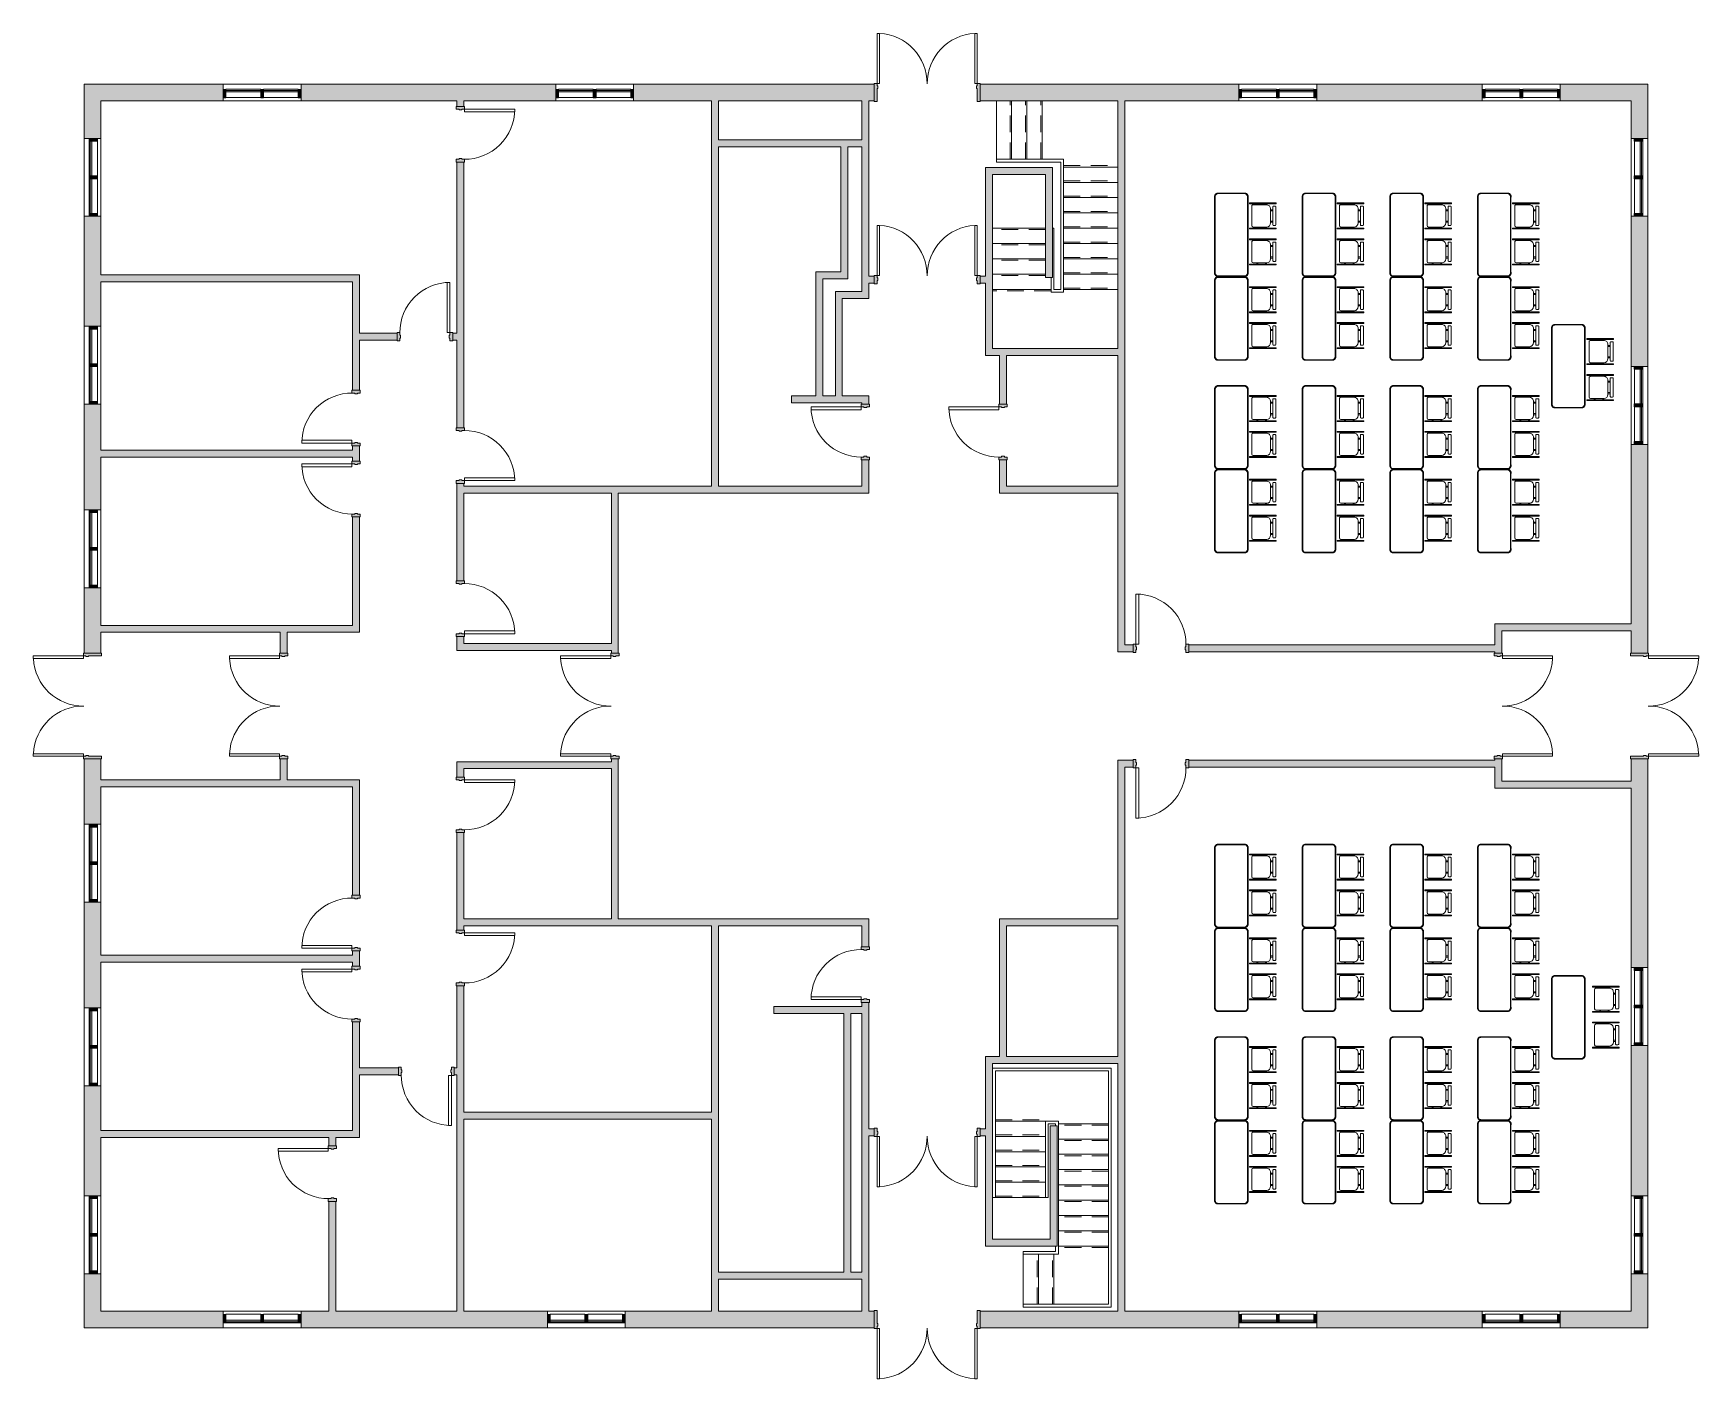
# Model space of a CAD drawing. Header units: inches. Extents: x 75 to 1272, y -971 to -4.
import ezdxf

# ---------------------------------------------------------------- set-up
doc = ezdxf.new("R2010")
doc.units = ezdxf.units.IN
doc.header["$MEASUREMENT"] = 0
doc.linetypes.add('Overhead', pattern=[19.5, 12, -7.5])
for name, color, linetype, lineweight in [('A-DOOR', 31, 'Continuous', 9), ('A-DOOR-FRAM', 31, 'Continuous', 9), ('A-GLAZ-CURT', 52, 'Continuous', 9), ('A-GLAZ-CWMG', 51, 'Continuous', 9), ('A-WALL', 113, 'Continuous', 9), ('A-WALL-PATT', 111, 'Continuous', 9), ('I-FURN', 30, 'Continuous', 9), ('I-WALL', 2, 'Continuous', 9), ('S-STRS', 31, 'Continuous', 9)]:
    doc.layers.add(name, color=color, linetype=linetype, lineweight=lineweight)

# ---------------------------------------------------------------- blocks, each defined once
blk = doc.blocks.new('Door-Single_CE_ - WD Door-2_ WD Frame-5155742-LEVEL 1')
at = {"layer": 'A-DOOR-FRAM'}
h = blk.add_hatch(color=253, dxfattribs=at)
h.paths.add_polyline_path([(-20, 3), (-20, -3), (-18, -3), (-18, -1), (-17.5, -1), (-17.5, 1), (-18, 1), (-18, 3)])
h.paths.add_polyline_path([(20, 3), (18, 3), (18, 1), (17.5, 1), (17.5, -1), (18, -1), (18, -3), (20, -3), (20, 1)])
at = {"layer": 'A-DOOR', "color": 8, "lineweight": 15}
for p, q in [((18, 39), (16, 39)), ((16, 39), (16, 3)), ((18, 3), (18, 39)), ((18, 3), (16, 3))]:
    blk.add_line(p, q, dxfattribs=at)
at = {"layer": 'A-DOOR', "color": 253}
blk.add_arc((18, 3), 36, 90, 180.5, dxfattribs=at)
blk.add_arc((18, 3), 36, 90, 180.5, dxfattribs=at)
blk.add_arc((18, 3), 36, 90, 180.5, dxfattribs=at)
blk.add_arc((18, 3), 36, 90, 180.5, dxfattribs=at)
at = {"layer": 'A-DOOR-FRAM', "color": 8, "lineweight": 15}
for p, q in [((-18, 3), (-20, 3)), ((-20, 3), (-20, -3)), ((-18, 1), (-18, 3)), ((-17.5, 1), (-18, 1)), ((-17.5, -1), (-17.5, 1)), ((18, 1), (17.5, 1)), ((17.5, 1), (17.5, -1)), ((20, 3), (18, 3)), ((18, 3), (18, 1)), ((20, -3), (20, 3)), ((-20, -3), (-18, -3)), ((-18, -3), (-18, -1)), ((-18, -1), (-17.5, -1)), ((17.5, -1), (18, -1)), ((18, -1), (18, -3)), ((18, -3), (20, -3))]:
    blk.add_line(p, q, dxfattribs=at)
blk = doc.blocks.new('Door-Single_CE_ - WD Door-2_ WD Frame-5155744-LEVEL 1')
at = {"layer": 'A-DOOR-FRAM'}
h = blk.add_hatch(color=253, dxfattribs=at)
h.paths.add_polyline_path([(-18, 3), (-20, 3), (-20, -3), (-18, -3), (-18, -1), (-17.5, -1), (-17.5, 1), (-18, 1)])
h.paths.add_polyline_path([(18, 3), (18, 1), (17.5, 1), (17.5, -1), (18, -1), (18, -3), (20, -3), (20, 3)])
at = {"layer": 'A-DOOR', "color": 8, "lineweight": 15}
for p, q in [((16, -39), (16, -3)), ((18, -3), (16, -3)), ((18, -3), (18, -39)), ((18, -39), (16, -39))]:
    blk.add_line(p, q, dxfattribs=at)
at = {"layer": 'A-DOOR', "color": 253}
blk.add_arc((18, -3), 36, 179.5, 270, dxfattribs=at)
blk.add_arc((18, -3), 36, 179.5, 270, dxfattribs=at)
blk.add_arc((18, -3), 36, 179.5, 270, dxfattribs=at)
blk.add_arc((18, -3), 36, 179.5, 270, dxfattribs=at)
at = {"layer": 'A-DOOR-FRAM', "color": 8, "lineweight": 15}
for p, q in [((-20, 3), (-18, 3)), ((-20, -3), (-20, 3)), ((-18, 3), (-18, 1)), ((-18, 1), (-17.5, 1)), ((-17.5, 1), (-17.5, -1)), ((17.5, 1), (18, 1)), ((17.5, -1), (17.5, 1)), ((18, 3), (20, 3)), ((18, 1), (18, 3)), ((20, 3), (20, -3)), ((-18, -3), (-20, -3)), ((-18, -1), (-18, -3)), ((-17.5, -1), (-18, -1)), ((18, -1), (17.5, -1)), ((18, -3), (18, -1)), ((20, -3), (18, -3))]:
    blk.add_line(p, q, dxfattribs=at)
blk = doc.blocks.new('Door-Single_CE_ - WD Door-2_ WD Frame-V1-LEVEL 1')
at = {"layer": 'A-DOOR-FRAM'}
h = blk.add_hatch(color=253, dxfattribs=at)
h.paths.add_polyline_path([(20, -3), (20, 3), (18, 3), (18, 1), (17.5, 1), (17.5, -1), (18, -1), (18, -3)])
h.paths.add_polyline_path([(-17.5, 1), (-18, 1), (-18, 3), (-20, 3), (-20, -3), (-18, -3), (-18, -1), (-17.5, -1)])
at = {"layer": 'A-DOOR', "color": 8, "lineweight": 15}
for p, q in [((18, 39), (16, 39)), ((16, 39), (16, 3)), ((18, 3), (18, 39)), ((18, 3), (16, 3))]:
    blk.add_line(p, q, dxfattribs=at)
at = {"layer": 'A-DOOR', "color": 253}
blk.add_arc((18, 3), 36, 90, 180.5, dxfattribs=at)
blk.add_arc((18, 3), 36, 90, 180.5, dxfattribs=at)
blk.add_arc((18, 3), 36, 90, 180.5, dxfattribs=at)
blk.add_arc((18, 3), 36, 90, 180.5, dxfattribs=at)
at = {"layer": 'A-DOOR-FRAM', "color": 8, "lineweight": 15}
for p, q in [((-18, 3), (-20, 3)), ((-20, 3), (-20, -3)), ((-18, 1), (-18, 3)), ((-17.5, 1), (-18, 1)), ((-17.5, -1), (-17.5, 1)), ((18, 1), (17.5, 1)), ((17.5, 1), (17.5, -1)), ((20, 3), (18, 3)), ((18, 3), (18, 1)), ((20, -3), (20, 3)), ((-20, -3), (-18, -3)), ((-18, -3), (-18, -1)), ((-18, -1), (-17.5, -1)), ((17.5, -1), (18, -1)), ((18, -1), (18, -3)), ((18, -3), (20, -3))]:
    blk.add_line(p, q, dxfattribs=at)
blk = doc.blocks.new('Door-Single_CE_ - WD Door-2_ WD Frame-V2-LEVEL 1')
at = {"layer": 'A-DOOR-FRAM'}
h = blk.add_hatch(color=253, dxfattribs=at)
h.paths.add_polyline_path([(20, -3), (20, 3), (18, 3), (18, 1), (17.5, 1), (17.5, -1), (18, -1), (18, -3)])
h.paths.add_polyline_path([(-17.5, 1), (-18, 1), (-18, 3), (-20, 3), (-20, -3), (-18, -3), (-18, -1), (-17.5, -1)])
at = {"layer": 'A-DOOR', "color": 8, "lineweight": 15}
for p, q in [((16, -39), (16, -3)), ((18, -3), (16, -3)), ((18, -3), (18, -39)), ((18, -39), (16, -39))]:
    blk.add_line(p, q, dxfattribs=at)
at = {"layer": 'A-DOOR', "color": 253}
blk.add_arc((18, -3), 36, 179.5, 270, dxfattribs=at)
blk.add_arc((18, -3), 36, 179.5, 270, dxfattribs=at)
blk.add_arc((18, -3), 36, 179.5, 270, dxfattribs=at)
blk.add_arc((18, -3), 36, 179.5, 270, dxfattribs=at)
at = {"layer": 'A-DOOR-FRAM', "color": 8, "lineweight": 15}
for p, q in [((-20, 3), (-18, 3)), ((-20, -3), (-20, 3)), ((-18, 3), (-18, 1)), ((-18, 1), (-17.5, 1)), ((-17.5, 1), (-17.5, -1)), ((17.5, 1), (18, 1)), ((17.5, -1), (17.5, 1)), ((18, 3), (20, 3)), ((18, 1), (18, 3)), ((20, 3), (20, -3)), ((-18, -3), (-20, -3)), ((-18, -1), (-18, -3)), ((-17.5, -1), (-18, -1)), ((18, -1), (17.5, -1)), ((18, -3), (18, -1)), ((20, -3), (18, -3))]:
    blk.add_line(p, q, dxfattribs=at)
blk = doc.blocks.new('Door-Double_CE_ - HM Door-2_ HM Frame-5149551-LEVEL 1')
at = {"layer": 'A-DOOR-FRAM'}
h = blk.add_hatch(color=253, dxfattribs=at)
h.paths.add_polyline_path([(38, 6.5), (36, 6.5), (36, 4.75), (35.5, 4.75), (35.5, 2.75), (36, 2.75), (36, -6.5), (38, -6.5), (38, 4.75)])
h.paths.add_polyline_path([(-38, 6.5), (-38, -6.5), (-36, -6.5), (-36, 2.75), (-35.5, 2.75), (-35.5, 4.75), (-36, 4.75), (-36, 6.5)])
at = {"layer": 'A-DOOR', "color": 253}
for p, q in [((-34.25, 42.5), (-36, 42.5)), ((-36, 42.5), (-36, 6.5)), ((-34.25, 6.5), (-34.25, 42.5)), ((36, 42.5), (34.25, 42.5)), ((34.25, 42.5), (34.25, 6.5)), ((36, 6.5), (36, 42.5)), ((-36, 6.5), (-34.25, 6.5)), ((34.25, 6.5), (36, 6.5))]:
    blk.add_line(p, q, dxfattribs=at)
for centre, start, end in [((-36, 6.5), 359.5, 87.19661), ((36, 6.5), 92.78996, 180.5)]:
    blk.add_arc(centre, 36, start, end, dxfattribs=at)
at = {"layer": 'A-DOOR-FRAM', "color": 8, "lineweight": 15}
for p, q in [((-36, 6.5), (-38, 6.5)), ((-38, 6.5), (-38, -6.5)), ((-36, 4.75), (-36, 6.5)), ((-35.5, 4.75), (-36, 4.75)), ((-36, -6.5), (-36, 2.75)), ((-36, 2.75), (-35.5, 2.75)), ((-35.5, 2.75), (-35.5, 4.75)), ((36, 4.75), (35.5, 4.75)), ((35.5, 4.75), (35.5, 2.75)), ((35.5, 2.75), (36, 2.75)), ((38, 6.5), (36, 6.5)), ((36, 6.5), (36, 4.75)), ((36, 2.75), (36, -6.5)), ((38, -6.5), (38, 6.5)), ((-38, -6.5), (-36, -6.5)), ((36, -6.5), (38, -6.5))]:
    blk.add_line(p, q, dxfattribs=at)
blk = doc.blocks.new('Door-Double_CE_ - HM Door-2_ HM Frame-4190290-LEVEL 1')
at = {"layer": 'A-DOOR-FRAM'}
h = blk.add_hatch(color=253, dxfattribs=at)
h.paths.add_polyline_path([(-36, 3), (-38, 3), (-38, -3), (-36, -3), (-36, -0.75), (-35.5, -0.75), (-35.5, 1.25), (-36, 1.25)])
h.paths.add_polyline_path([(36, 3), (36, 1.25), (35.5, 1.25), (35.5, -0.75), (36, -0.75), (36, -3), (38, -3), (38, 3)])
at = {"layer": 'A-DOOR', "color": 253}
for p, q in [((-34.25, 39), (-36, 39)), ((-36, 39), (-36, 3)), ((-34.25, 3), (-34.25, 39)), ((36, 39), (34.25, 39)), ((34.25, 39), (34.25, 3)), ((36, 3), (36, 39)), ((-36, 3), (-34.25, 3)), ((34.25, 3), (36, 3))]:
    blk.add_line(p, q, dxfattribs=at)
for centre, start, end in [((-36, 3), 359.5, 87.19661), ((36, 3), 92.78996, 180.5)]:
    blk.add_arc(centre, 36, start, end, dxfattribs=at)
at = {"layer": 'A-DOOR-FRAM', "color": 8, "lineweight": 15}
for p, q in [((-36, 3), (-38, 3)), ((-38, 3), (-38, -3)), ((-36, 1.25), (-36, 3)), ((-35.5, 1.25), (-36, 1.25)), ((-35.5, -0.75), (-35.5, 1.25)), ((36, 1.25), (35.5, 1.25)), ((35.5, 1.25), (35.5, -0.75)), ((38, 3), (36, 3)), ((36, 3), (36, 1.25)), ((38, -3), (38, 3)), ((-38, -3), (-36, -3)), ((-36, -3), (-36, -0.75)), ((-36, -0.75), (-35.5, -0.75)), ((35.5, -0.75), (36, -0.75)), ((36, -0.75), (36, -3)), ((36, -3), (38, -3))]:
    blk.add_line(p, q, dxfattribs=at)
blk = doc.blocks.new('Door-Double_CE_ - HM Door-2_ HM Frame-V3-LEVEL 1')
at = {"layer": 'A-DOOR-FRAM'}
h = blk.add_hatch(color=253, dxfattribs=at)
h.paths.add_polyline_path([(38, 3), (36, 3), (36, 1.25), (35.5, 1.25), (35.5, -0.75), (36, -0.75), (36, -3), (38, -3), (38, 1.25)])
h.paths.add_polyline_path([(-35.5, 1.25), (-36, 1.25), (-36, 3), (-38, 3), (-38, -3), (-36, -3), (-36, -0.75), (-35.5, -0.75)])
at = {"layer": 'A-DOOR', "color": 253}
for p, q in [((-34.25, 39), (-36, 39)), ((-36, 39), (-36, 3)), ((-34.25, 3), (-34.25, 39)), ((36, 39), (34.25, 39)), ((34.25, 39), (34.25, 3)), ((36, 3), (36, 39)), ((-36, 3), (-34.25, 3)), ((34.25, 3), (36, 3))]:
    blk.add_line(p, q, dxfattribs=at)
for centre, start, end in [((-36, 3), 359.5, 87.19661), ((36, 3), 92.78996, 180.5)]:
    blk.add_arc(centre, 36, start, end, dxfattribs=at)
at = {"layer": 'A-DOOR-FRAM', "color": 8, "lineweight": 15}
for p, q in [((-36, 3), (-38, 3)), ((-38, 3), (-38, -3)), ((-36, 1.25), (-36, 3)), ((-35.5, 1.25), (-36, 1.25)), ((-35.5, -0.75), (-35.5, 1.25)), ((36, 1.25), (35.5, 1.25)), ((35.5, 1.25), (35.5, -0.75)), ((38, 3), (36, 3)), ((36, 3), (36, 1.25)), ((38, -3), (38, 3)), ((-38, -3), (-36, -3)), ((-36, -3), (-36, -0.75)), ((-36, -0.75), (-35.5, -0.75)), ((35.5, -0.75), (36, -0.75)), ((36, -0.75), (36, -3)), ((36, -3), (38, -3))]:
    blk.add_line(p, q, dxfattribs=at)
blk = doc.blocks.new('Door-Double_CE_ - HM Door-2_ HM Frame-V4-LEVEL 1')
at = {"layer": 'A-DOOR-FRAM'}
h = blk.add_hatch(color=253, dxfattribs=at)
h.paths.add_polyline_path([(-38, 2.75), (-38, -6.5), (-36, -6.5), (-36, 2.75), (-35.5, 2.75), (-35.5, 4.75), (-36, 4.75), (-36, 6.5), (-38, 6.5), (-38, 4.75)])
h.paths.add_polyline_path([(35.5, 4.75), (35.5, 2.75), (36, 2.75), (36, -6.5), (38, -6.5), (38, 6.5), (36, 6.5), (36, 4.75)])
at = {"layer": 'A-DOOR', "color": 253}
for p, q in [((-34.25, 42.5), (-36, 42.5)), ((-36, 42.5), (-36, 6.5)), ((-34.25, 6.5), (-34.25, 42.5)), ((36, 42.5), (34.25, 42.5)), ((34.25, 42.5), (34.25, 6.5)), ((36, 6.5), (36, 42.5)), ((-36, 6.5), (-34.25, 6.5)), ((34.25, 6.5), (36, 6.5))]:
    blk.add_line(p, q, dxfattribs=at)
for centre, start, end in [((-36, 6.5), 359.5, 87.19661), ((36, 6.5), 92.78996, 180.5)]:
    blk.add_arc(centre, 36, start, end, dxfattribs=at)
at = {"layer": 'A-DOOR-FRAM', "color": 8, "lineweight": 15}
for p, q in [((-36, 6.5), (-38, 6.5)), ((-38, 6.5), (-38, -6.5)), ((-36, 4.75), (-36, 6.5)), ((-35.5, 4.75), (-36, 4.75)), ((-36, -6.5), (-36, 2.75)), ((-36, 2.75), (-35.5, 2.75)), ((-35.5, 2.75), (-35.5, 4.75)), ((36, 4.75), (35.5, 4.75)), ((35.5, 4.75), (35.5, 2.75)), ((35.5, 2.75), (36, 2.75)), ((38, 6.5), (36, 6.5)), ((36, 6.5), (36, 4.75)), ((36, 2.75), (36, -6.5)), ((38, -6.5), (38, 6.5)), ((-38, -6.5), (-36, -6.5)), ((36, -6.5), (38, -6.5))]:
    blk.add_line(p, q, dxfattribs=at)
blk = doc.blocks.new('System Panel - zGlazed-5156208-LEVEL 1')
at = {"layer": 'A-GLAZ-CURT'}
blk.add_hatch(color=253, dxfattribs=at).paths.add_polyline_path([(12.5, 1.5), (-12.5, 1.5), (-12.5, 0.5), (12.5, 0.5)])
at = {"layer": 'A-GLAZ-CURT', "color": 8, "lineweight": 15}
for p, q in [((12.5, 1.5), (-12.5, 1.5)), ((-12.5, 1.5), (-12.5, 0.5)), ((-12.5, 0.5), (12.5, 0.5)), ((12.5, 0.5), (12.5, 1.5))]:
    blk.add_line(p, q, dxfattribs=at)
blk = doc.blocks.new('Rectangular Mullion - 6_ x 2_ Rectangular_CE_-5156087-LEVEL 1')
at = {"layer": 'A-GLAZ-CWMG', "color": 253}
for p, q in [((1145, -924.4), (1170, -924.4)), ((1145, -930.4), (1170, -930.4))]:
    blk.add_line(p, q, dxfattribs=at)
blk = doc.blocks.new('Rectangular Mullion - 6_ x 2_ Rectangular_CE_-5156209-LEVEL 1')
at = {"layer": 'A-GLAZ-CWMG'}
blk.add_hatch(color=253, dxfattribs=at).paths.add_polyline_path([(-2, -2.25), (-2, 3.75), (0, 3.75), (0, -2.25)])
at = {"layer": 'A-GLAZ-CWMG', "color": 8, "lineweight": 15}
for p, q in [((-2, 3.75), (0, 3.75)), ((-2, -2.25), (-2, 3.75)), ((0, 3.75), (0, -2.25)), ((0, -2.25), (-2, -2.25))]:
    blk.add_line(p, q, dxfattribs=at)
blk = doc.blocks.new('Rectangular Mullion - 6_ x 2_ Rectangular_CE_-5156210-LEVEL 1')
at = {"layer": 'A-GLAZ-CWMG'}
blk.add_hatch(color=253, dxfattribs=at).paths.add_polyline_path([(0, -2.25), (0, 3.75), (-2, 3.75), (-2, -2.25)])
at = {"layer": 'A-GLAZ-CWMG', "color": 8, "lineweight": 15}
for p, q in [((0, 3.75), (-2, 3.75)), ((-2, 3.75), (-2, -2.25)), ((0, -2.25), (0, 3.75)), ((-2, -2.25), (0, -2.25))]:
    blk.add_line(p, q, dxfattribs=at)
blk = doc.blocks.new('Rectangular Mullion - 6_ x 2_ Rectangular_CE_-5156207-LEVEL 1')
at = {"layer": 'A-GLAZ-CWMG'}
blk.add_hatch(color=253, dxfattribs=at).paths.add_polyline_path([(-1, -2.25), (-1, 3.75), (1, 3.75), (1, -2.25)])
at = {"layer": 'A-GLAZ-CWMG', "color": 8, "lineweight": 15}
for p, q in [((-1, 3.75), (1, 3.75)), ((-1, -2.25), (-1, 3.75)), ((1, 3.75), (1, -2.25)), ((1, -2.25), (-1, -2.25))]:
    blk.add_line(p, q, dxfattribs=at)
blk = doc.blocks.new('System Panel - zGlazed-5156992-LEVEL 1')
at = {"layer": 'A-GLAZ-CURT'}
blk.add_hatch(color=253, dxfattribs=at).paths.add_polyline_path([(-12.5, -1.5), (12.5, -1.5), (12.5, -0.5), (-12.5, -0.5)])
at = {"layer": 'A-GLAZ-CURT', "color": 8, "lineweight": 15}
for p, q in [((12.5, -0.5), (-12.5, -0.5)), ((-12.5, -0.5), (-12.5, -1.5)), ((-12.5, -1.5), (12.5, -1.5)), ((12.5, -1.5), (12.5, -0.5))]:
    blk.add_line(p, q, dxfattribs=at)
blk = doc.blocks.new('Rectangular Mullion - 6_ x 2_ Rectangular_CE_-5156980-LEVEL 1')
at = {"layer": 'A-GLAZ-CWMG', "color": 253}
for p, q in [((1225.3, -868.2), (1225.3, -893.2)), ((1231.3, -868.2), (1231.3, -893.2))]:
    blk.add_line(p, q, dxfattribs=at)
blk = doc.blocks.new('Rectangular Mullion - 6_ x 2_ Rectangular_CE_-5156993-LEVEL 1')
at = {"layer": 'A-GLAZ-CWMG'}
blk.add_hatch(color=253, dxfattribs=at).paths.add_polyline_path([(-2, 2.25), (0, 2.25), (0, -3.75), (-2, -3.75)])
at = {"layer": 'A-GLAZ-CWMG', "color": 8, "lineweight": 15}
for p, q in [((-2, 2.25), (0, 2.25)), ((-2, -3.75), (-2, 2.25)), ((0, 2.25), (0, -3.75)), ((0, -3.75), (-2, -3.75))]:
    blk.add_line(p, q, dxfattribs=at)
blk = doc.blocks.new('Rectangular Mullion - 6_ x 2_ Rectangular_CE_-5156994-LEVEL 1')
at = {"layer": 'A-GLAZ-CWMG'}
blk.add_hatch(color=253, dxfattribs=at).paths.add_polyline_path([(0, -3.75), (0, 2.25), (-2, 2.25), (-2, -3.75)])
at = {"layer": 'A-GLAZ-CWMG', "color": 8, "lineweight": 15}
for p, q in [((0, 2.25), (-2, 2.25)), ((-2, 2.25), (-2, -3.75)), ((0, -3.75), (0, 2.25)), ((-2, -3.75), (0, -3.75))]:
    blk.add_line(p, q, dxfattribs=at)
blk = doc.blocks.new('Rectangular Mullion - 6_ x 2_ Rectangular_CE_-5156991-LEVEL 1')
at = {"layer": 'A-GLAZ-CWMG'}
blk.add_hatch(color=253, dxfattribs=at).paths.add_polyline_path([(-1, 2.25), (1, 2.25), (1, -3.75), (-1, -3.75)])
at = {"layer": 'A-GLAZ-CWMG', "color": 8, "lineweight": 15}
for p, q in [((-1, 2.25), (1, 2.25)), ((-1, -3.75), (-1, 2.25)), ((1, 2.25), (1, -3.75)), ((1, -3.75), (-1, -3.75))]:
    blk.add_line(p, q, dxfattribs=at)
blk = doc.blocks.new('Rectangular Mullion - 6_ x 2_ Rectangular_CE_-5157349-LEVEL 1')
at = {"layer": 'A-GLAZ-CWMG', "color": 253}
for p, q in [((1145, -43.9), (1170, -43.9)), ((1145, -49.9), (1170, -49.9))]:
    blk.add_line(p, q, dxfattribs=at)
blk = doc.blocks.new('Rectangular Mullion - 6_ x 2_ Rectangular_CE_-5157354-LEVEL 1')
at = {"layer": 'A-GLAZ-CWMG'}
blk.add_hatch(color=253, dxfattribs=at).paths.add_polyline_path([(-2, -3.75), (-2, 2.25), (0, 2.25), (0, -3.75)])
at = {"layer": 'A-GLAZ-CWMG', "color": 8, "lineweight": 15}
for p, q in [((-2, 2.25), (0, 2.25)), ((-2, -3.75), (-2, 2.25)), ((0, 2.25), (0, -3.75)), ((0, -3.75), (-2, -3.75))]:
    blk.add_line(p, q, dxfattribs=at)
blk = doc.blocks.new('Rectangular Mullion - 6_ x 2_ Rectangular_CE_-5157355-LEVEL 1')
at = {"layer": 'A-GLAZ-CWMG'}
blk.add_hatch(color=253, dxfattribs=at).paths.add_polyline_path([(0, -3.75), (0, 2.25), (-2, 2.25), (-2, -3.75)])
at = {"layer": 'A-GLAZ-CWMG', "color": 8, "lineweight": 15}
for p, q in [((0, 2.25), (-2, 2.25)), ((-2, 2.25), (-2, -3.75)), ((0, -3.75), (0, 2.25)), ((-2, -3.75), (0, -3.75))]:
    blk.add_line(p, q, dxfattribs=at)
blk = doc.blocks.new('Rectangular Mullion - 6_ x 2_ Rectangular_CE_-5157350-LEVEL 1')
at = {"layer": 'A-GLAZ-CWMG'}
blk.add_hatch(color=253, dxfattribs=at).paths.add_polyline_path([(-1, -3.75), (-1, 2.25), (1, 2.25), (1, -3.75)])
at = {"layer": 'A-GLAZ-CWMG', "color": 8, "lineweight": 15}
for p, q in [((-1, 2.25), (1, 2.25)), ((-1, -3.75), (-1, 2.25)), ((1, 2.25), (1, -3.75)), ((1, -3.75), (-1, -3.75))]:
    blk.add_line(p, q, dxfattribs=at)
blk = doc.blocks.new('Rectangular Mullion - 6_ x 2_ Rectangular_CE_-5157352-LEVEL 1')
at = {"layer": 'A-GLAZ-CWMG', "color": 253}
for p, q in [((1225.3, -106.2), (1225.3, -81.2)), ((1231.3, -106.2), (1231.3, -81.2))]:
    blk.add_line(p, q, dxfattribs=at)
blk = doc.blocks.new('Rectangular Mullion - 6_ x 2_ Rectangular_CE_-5157356-LEVEL 1')
at = {"layer": 'A-GLAZ-CWMG'}
blk.add_hatch(color=253, dxfattribs=at).paths.add_polyline_path([(0, -2.25), (-2, -2.25), (-2, 3.75), (0, 3.75)])
at = {"layer": 'A-GLAZ-CWMG', "color": 8, "lineweight": 15}
for p, q in [((-2, 3.75), (0, 3.75)), ((-2, -2.25), (-2, 3.75)), ((0, 3.75), (0, -2.25)), ((0, -2.25), (-2, -2.25))]:
    blk.add_line(p, q, dxfattribs=at)
blk = doc.blocks.new('Rectangular Mullion - 6_ x 2_ Rectangular_CE_-5157357-LEVEL 1')
at = {"layer": 'A-GLAZ-CWMG'}
blk.add_hatch(color=253, dxfattribs=at).paths.add_polyline_path([(-2, -2.25), (0, -2.25), (0, 3.75), (-2, 3.75)])
at = {"layer": 'A-GLAZ-CWMG', "color": 8, "lineweight": 15}
for p, q in [((0, 3.75), (-2, 3.75)), ((-2, 3.75), (-2, -2.25)), ((0, -2.25), (0, 3.75)), ((-2, -2.25), (0, -2.25))]:
    blk.add_line(p, q, dxfattribs=at)
blk = doc.blocks.new('Rectangular Mullion - 6_ x 2_ Rectangular_CE_-5157353-LEVEL 1')
at = {"layer": 'A-GLAZ-CWMG'}
blk.add_hatch(color=253, dxfattribs=at).paths.add_polyline_path([(1, -2.25), (-1, -2.25), (-1, 3.75), (1, 3.75)])
at = {"layer": 'A-GLAZ-CWMG', "color": 8, "lineweight": 15}
for p, q in [((-1, 3.75), (1, 3.75)), ((-1, -2.25), (-1, 3.75)), ((1, 3.75), (1, -2.25)), ((1, -2.25), (-1, -2.25))]:
    blk.add_line(p, q, dxfattribs=at)
blk = doc.blocks.new('Table_Training_FlipNestCaster_CE_ - 60_ x 24_-2787681-LEVEL 1')
at = {"layer": 'I-FURN', "color": 254}
for p, q in [((27.6, 12), (-27.6, 12)), ((-30, 9.6), (-30, -9.6)), ((-29.6, -9.6), (-29.6, 9.6)), ((-29.6, 9.6), (-29.6, -9.6)), ((-27.6, 11.6), (27.6, 11.6)), ((27.6, 11.6), (-27.6, 11.6)), ((29.6, 9.6), (29.6, -9.6)), ((29.6, -9.6), (29.6, 9.6)), ((30, -9.6), (30, 9.6)), ((27.6, -11.6), (-27.6, -11.6)), ((-27.6, -11.6), (27.6, -11.6)), ((-27.6, -12), (27.6, -12))]:
    blk.add_line(p, q, dxfattribs=at)
at = {"layer": 'I-FURN', "color": 254, "flags": 128}
for points in [[(-27.6, 12), (-27.7, 12), (-27.8, 12), (-27.9, 12), (-28, 12), (-28.1, 12), (-28.2, 11.9), (-28.3, 11.9), (-28.4, 11.9), (-28.5, 11.8), (-28.6, 11.8), (-28.6, 11.8), (-28.7, 11.7), (-28.8, 11.7), (-28.9, 11.6), (-29, 11.6), (-29, 11.5), (-29.1, 11.5), (-29.2, 11.4), (-29.3, 11.3), (-29.3, 11.3), (-29.4, 11.2), (-29.5, 11.1), (-29.5, 11.1), (-29.6, 11), (-29.6, 10.9), (-29.7, 10.8), (-29.7, 10.7), (-29.8, 10.7), (-29.8, 10.6), (-29.8, 10.5), (-29.9, 10.4), (-29.9, 10.3), (-29.9, 10.2), (-29.9, 10.1), (-30, 10), (-30, 9.9), (-30, 9.8), (-30, 9.7), (-30, 9.7), (-30, 9.6)], [(30, 9.6), (30, 9.7), (30, 9.8), (30, 9.9), (30, 10), (30, 10.1), (29.9, 10.2), (29.9, 10.3), (29.9, 10.4), (29.8, 10.5), (29.8, 10.6), (29.8, 10.6), (29.7, 10.7), (29.7, 10.8), (29.6, 10.9), (29.6, 11), (29.5, 11), (29.5, 11.1), (29.4, 11.2), (29.3, 11.3), (29.3, 11.3), (29.2, 11.4), (29.1, 11.5), (29.1, 11.5), (29, 11.6), (28.9, 11.6), (28.8, 11.7), (28.7, 11.7), (28.7, 11.8), (28.6, 11.8), (28.5, 11.8), (28.4, 11.9), (28.3, 11.9), (28.2, 11.9), (28.1, 11.9), (28, 12), (27.9, 12), (27.8, 12), (27.7, 12), (27.7, 12), (27.6, 12)], [(-30, -9.6), (-30, -9.7), (-30, -9.8), (-30, -9.9), (-30, -10), (-30, -10.1), (-29.9, -10.2), (-29.9, -10.3), (-29.9, -10.4), (-29.8, -10.5), (-29.8, -10.6), (-29.8, -10.6), (-29.7, -10.7), (-29.7, -10.8), (-29.6, -10.9), (-29.6, -11), (-29.5, -11), (-29.5, -11.1), (-29.4, -11.2), (-29.3, -11.3), (-29.3, -11.3), (-29.2, -11.4), (-29.1, -11.5), (-29.1, -11.5), (-29, -11.6), (-28.9, -11.6), (-28.8, -11.7), (-28.7, -11.7), (-28.7, -11.8), (-28.6, -11.8), (-28.5, -11.8), (-28.4, -11.9), (-28.3, -11.9), (-28.2, -11.9), (-28.1, -11.9), (-28, -12), (-27.9, -12), (-27.8, -12), (-27.7, -12), (-27.7, -12), (-27.6, -12)], [(27.6, -12), (27.7, -12), (27.8, -12), (27.9, -12), (28, -12), (28.1, -12), (28.2, -11.9), (28.3, -11.9), (28.4, -11.9), (28.5, -11.8), (28.6, -11.8), (28.6, -11.8), (28.7, -11.7), (28.8, -11.7), (28.9, -11.6), (29, -11.6), (29, -11.5), (29.1, -11.5), (29.2, -11.4), (29.3, -11.3), (29.3, -11.3), (29.4, -11.2), (29.5, -11.1), (29.5, -11.1), (29.6, -11), (29.6, -10.9), (29.7, -10.8), (29.7, -10.7), (29.8, -10.7), (29.8, -10.6), (29.8, -10.5), (29.9, -10.4), (29.9, -10.3), (29.9, -10.2), (29.9, -10.1), (30, -10), (30, -9.9), (30, -9.8), (30, -9.7), (30, -9.7), (30, -9.6)]]:
    blk.add_lwpolyline(points, dxfattribs=at)
at = {"layer": 'I-FURN', "color": 254}
for centre, start, end in [((-27.6, 9.6), 90, 180), ((-27.6, 9.6), 162.0786, 180), ((-27.6, 9.6), 110.0287, 159.9713), ((-27.6, 9.6), 90, 108.099), ((27.6, 9.6), 360, 90), ((27.6, 9.6), 72.0786, 90), ((27.6, 9.6), 20.0287, 69.9713), ((27.6, 9.6), 360, 18.099), ((-27.6, -9.6), 180, 270), ((-27.6, -9.6), 180, 198.099), ((-27.6, -9.6), 200.0287, 249.9713), ((-27.6, -9.6), 252.0786, 270), ((27.6, -9.6), 270, 360), ((27.6, -9.6), 270, 288.099), ((27.6, -9.6), 290.0287, 339.9713), ((27.6, -9.6), 342.0786, 360)]:
    blk.add_arc(centre, 2, start, end, dxfattribs=at)
for points, knots in [([(-27.6, 12.2), (-27.7, 12.2), (-27.9, 12.2), (-28, 12.1), (-28.2, 12.1), (-28.3, 12), (-28.3, 11.9), (-28.4, 11.8), (-28.4, 11.8)], [0, 0, 0, 0, 0.0833333, 0.1666667, 0.2083333, 0.25, 0.2916667, 0.3333333, 0.3333333, 0.3333333, 0.3333333]), ([(-27, 12), (-27.1, 12), (-27.1, 12.1), (-27.2, 12.1), (-27.4, 12.2), (-27.6, 12.2), (-27.6, 12.2)], [0.7554014, 0.7554014, 0.7554014, 0.7554014, 0.7916667, 0.8333333, 0.9166667, 1, 1, 1, 1]), ([(27.5, 12.2), (27.4, 12.2), (27.2, 12.2), (27.1, 12.1), (27, 12.1), (26.9, 12), (26.9, 12)], [0, 0, 0, 0, 0.0833333, 0.1666667, 0.2083333, 0.2321968, 0.2321968, 0.2321968, 0.2321968]), ([(28.2, 11.9), (28.2, 11.9), (28.2, 11.9), (28.1, 12), (28, 12), (27.9, 12.1), (27.7, 12.2), (27.6, 12.2), (27.5, 12.2)], [0.6996779, 0.6996779, 0.6996779, 0.6996779, 0.7083333, 0.75, 0.7916667, 0.8333333, 0.9166667, 1, 1, 1, 1])]:
    blk.add_open_spline(points, degree=3, knots=knots, dxfattribs=at)
blk = doc.blocks.new('Chair-Stacking - Chair-Stacking-5181166-LEVEL 1')
at = {"layer": 'I-FURN', "color": 254}
for p, q in [((-16.4, 13.9), (-16.4, -5.3)), ((-15.8, 13.9), (-16.4, 13.9)), ((-15.8, -5.3), (-15.8, 13.9)), ((-14, 12.3), (0, 12.3)), ((1.7, 13.9), (2.3, 13.9)), ((1.7, -5.3), (1.7, 13.9)), ((2.3, 13.9), (2.3, -5.3)), ((-15, 8.6), (-15.8, 8.6)), ((-15.8, 8), (-15.8, 8.6)), ((-15, 8), (-15.8, 8)), ((-15, 2.5), (-15.8, 2.5)), ((-15.8, 1.8), (-15.8, 2.5)), ((-15, 1.8), (-15.8, 1.8)), ((-15, 11.3), (-15, 1.8)), ((-15, 8), (-15, 8.6)), ((-15, 1.8), (-15, 2.5)), ((1, 11.3), (1, 1.8)), ((1, 8), (1, 8.6)), ((1, 8.6), (1.7, 8.6)), ((1, 8), (1.7, 8)), ((1, 1.8), (1, 2.5)), ((1, 2.5), (1.7, 2.5)), ((1, 1.8), (1.7, 1.8)), ((1.7, 8), (1.7, 8.6)), ((1.7, 1.8), (1.7, 2.5)), ((-16.4, -5.3), (-15.8, -5.3)), ((-14, -3.3), (-14, -4.5)), ((-13.5, -2.8), (-0.5, -2.8)), ((-13.5, -5), (-0.5, -5)), ((-12, -1.2), (-2, -1.2)), ((-11.5, -1.2), (-10.7, -1.2)), ((-11.5, -1.2), (-11.5, -2.8)), ((-10.7, -1.2), (-10.7, -2.8)), ((-2.6, -1.2), (-3.3, -1.2)), ((-3.3, -1.2), (-3.3, -2.8)), ((-2.6, -1.2), (-2.6, -2.8)), ((0, -3.3), (0, -4.5)), ((2.3, -5.3), (1.7, -5.3))]:
    blk.add_line(p, q, dxfattribs=at)
for centre, radius, start, end in [((-14, 11.3), 1, 90, 180), ((0, 11.3), 1, 360, 90), ((-12, 1.8), 3, 180, 270), ((-2, 1.8), 3, 270, 0), ((-13.5, -3.3), 0.5, 90, 180), ((-13.5, -4.5), 0.5, 180, 270), ((-0.5, -3.3), 0.5, 360, 90), ((-0.5, -4.5), 0.5, 270, 0)]:
    blk.add_arc(centre, radius, start, end, dxfattribs=at)
blk = doc.blocks.new('Table_Training_FlipNestCaster_CE_ - 60_ x 24_-V5-LEVEL 1')
at = {"layer": 'I-FURN', "color": 254}
for p, q in [((27.6, 12), (-27.6, 12)), ((-30, 9.6), (-30, -9.6)), ((-29.6, -9.6), (-29.6, 9.6)), ((-29.6, 9.6), (-29.6, -9.6)), ((-27.6, 11.6), (27.6, 11.6)), ((27.6, 11.6), (-27.6, 11.6)), ((29.6, 9.6), (29.6, -9.6)), ((29.6, -9.6), (29.6, 9.6)), ((30, -9.6), (30, 9.6)), ((27.6, -11.6), (-27.6, -11.6)), ((-27.6, -11.6), (27.6, -11.6)), ((-27.6, -12), (27.6, -12))]:
    blk.add_line(p, q, dxfattribs=at)
at = {"layer": 'I-FURN', "color": 254, "flags": 128}
for points in [[(-27.6, 12), (-27.7, 12), (-27.8, 12), (-27.9, 12), (-28, 12), (-28.1, 12), (-28.2, 11.9), (-28.3, 11.9), (-28.4, 11.9), (-28.5, 11.8), (-28.6, 11.8), (-28.6, 11.8), (-28.7, 11.7), (-28.8, 11.7), (-28.9, 11.6), (-29, 11.6), (-29, 11.5), (-29.1, 11.5), (-29.2, 11.4), (-29.3, 11.3), (-29.3, 11.3), (-29.4, 11.2), (-29.5, 11.1), (-29.5, 11.1), (-29.6, 11), (-29.6, 10.9), (-29.7, 10.8), (-29.7, 10.7), (-29.8, 10.7), (-29.8, 10.6), (-29.8, 10.5), (-29.9, 10.4), (-29.9, 10.3), (-29.9, 10.2), (-29.9, 10.1), (-30, 10), (-30, 9.9), (-30, 9.8), (-30, 9.7), (-30, 9.7), (-30, 9.6)], [(30, 9.6), (30, 9.7), (30, 9.8), (30, 9.9), (30, 10), (30, 10.1), (29.9, 10.2), (29.9, 10.3), (29.9, 10.4), (29.8, 10.5), (29.8, 10.6), (29.8, 10.6), (29.7, 10.7), (29.7, 10.8), (29.6, 10.9), (29.6, 11), (29.5, 11), (29.5, 11.1), (29.4, 11.2), (29.3, 11.3), (29.3, 11.3), (29.2, 11.4), (29.1, 11.5), (29.1, 11.5), (29, 11.6), (28.9, 11.6), (28.8, 11.7), (28.7, 11.7), (28.7, 11.8), (28.6, 11.8), (28.5, 11.8), (28.4, 11.9), (28.3, 11.9), (28.2, 11.9), (28.1, 11.9), (28, 12), (27.9, 12), (27.8, 12), (27.7, 12), (27.7, 12), (27.6, 12)], [(-30, -9.6), (-30, -9.7), (-30, -9.8), (-30, -9.9), (-30, -10), (-30, -10.1), (-29.9, -10.2), (-29.9, -10.3), (-29.9, -10.4), (-29.8, -10.5), (-29.8, -10.6), (-29.8, -10.6), (-29.7, -10.7), (-29.7, -10.8), (-29.6, -10.9), (-29.6, -11), (-29.5, -11), (-29.5, -11.1), (-29.4, -11.2), (-29.3, -11.3), (-29.3, -11.3), (-29.2, -11.4), (-29.1, -11.5), (-29.1, -11.5), (-29, -11.6), (-28.9, -11.6), (-28.8, -11.7), (-28.7, -11.7), (-28.7, -11.8), (-28.6, -11.8), (-28.5, -11.8), (-28.4, -11.9), (-28.3, -11.9), (-28.2, -11.9), (-28.1, -11.9), (-28, -12), (-27.9, -12), (-27.8, -12), (-27.7, -12), (-27.7, -12), (-27.6, -12)], [(27.6, -12), (27.7, -12), (27.8, -12), (27.9, -12), (28, -12), (28.1, -12), (28.2, -11.9), (28.3, -11.9), (28.4, -11.9), (28.5, -11.8), (28.6, -11.8), (28.6, -11.8), (28.7, -11.7), (28.8, -11.7), (28.9, -11.6), (29, -11.6), (29, -11.5), (29.1, -11.5), (29.2, -11.4), (29.3, -11.3), (29.3, -11.3), (29.4, -11.2), (29.5, -11.1), (29.5, -11.1), (29.6, -11), (29.6, -10.9), (29.7, -10.8), (29.7, -10.7), (29.8, -10.7), (29.8, -10.6), (29.8, -10.5), (29.9, -10.4), (29.9, -10.3), (29.9, -10.2), (29.9, -10.1), (30, -10), (30, -9.9), (30, -9.8), (30, -9.7), (30, -9.7), (30, -9.6)]]:
    blk.add_lwpolyline(points, dxfattribs=at)
at = {"layer": 'I-FURN', "color": 254}
for centre, start, end in [((-27.6, 9.6), 90, 180), ((-27.6, 9.6), 162.0786, 180), ((-27.6, 9.6), 110.0287, 159.9713), ((-27.6, 9.6), 90, 109.4391), ((27.6, 9.6), 360, 90), ((27.6, 9.6), 72.0786, 90), ((27.6, 9.6), 20.0287, 69.9713), ((27.6, 9.6), 360, 18.099), ((-27.6, -9.6), 180, 270), ((-27.6, -9.6), 180, 198.099), ((-27.6, -9.6), 200.0287, 249.9713), ((-27.6, -9.6), 250.5609, 270), ((27.6, -9.6), 270, 360), ((27.6, -9.6), 270, 288.099), ((27.6, -9.6), 290.0287, 339.9713), ((27.6, -9.6), 342.0786, 360)]:
    blk.add_arc(centre, 2, start, end, dxfattribs=at)
for points, knots in [([(-27.6, 12.2), (-27.7, 12.2), (-27.9, 12.2), (-28, 12.1), (-28.2, 12.1), (-28.3, 12), (-28.3, 11.9), (-28.4, 11.8), (-28.4, 11.8)], [0, 0, 0, 0, 0.0833333, 0.1666667, 0.2083333, 0.25, 0.2916667, 0.3333333, 0.3333333, 0.3333333, 0.3333333]), ([(-27, 12), (-27.1, 12), (-27.1, 12.1), (-27.2, 12.1), (-27.4, 12.2), (-27.6, 12.2), (-27.6, 12.2)], [0.7554014, 0.7554014, 0.7554014, 0.7554014, 0.7916667, 0.8333333, 0.9166667, 1, 1, 1, 1]), ([(27.5, 12.2), (27.4, 12.2), (27.2, 12.2), (27.1, 12.1), (27, 12.1), (26.9, 12), (26.9, 12)], [0, 0, 0, 0, 0.0833333, 0.1666667, 0.2083333, 0.2321968, 0.2321968, 0.2321968, 0.2321968]), ([(28.2, 11.9), (28.2, 11.9), (28.2, 11.9), (28.1, 12), (28, 12), (27.9, 12.1), (27.7, 12.2), (27.6, 12.2), (27.5, 12.2)], [0.6996779, 0.6996779, 0.6996779, 0.6996779, 0.7083333, 0.75, 0.7916667, 0.8333333, 0.9166667, 1, 1, 1, 1])]:
    blk.add_open_spline(points, degree=3, knots=knots, dxfattribs=at)
blk = doc.blocks.new('Table_Training_FlipNestCaster_CE_ - 60_ x 24_-V6-LEVEL 1')
at = {"layer": 'I-FURN', "color": 254}
for p, q in [((27.6, 12), (-27.6, 12)), ((-30, 9.6), (-30, -9.6)), ((-29.6, -9.6), (-29.6, 9.6)), ((-29.6, 9.6), (-29.6, -9.6)), ((-27.6, 11.6), (27.6, 11.6)), ((27.6, 11.6), (-27.6, 11.6)), ((29.6, 9.6), (29.6, -9.6)), ((29.6, -9.6), (29.6, 9.6)), ((30, -9.6), (30, 9.6)), ((27.6, -11.6), (-27.6, -11.6)), ((-27.6, -11.6), (27.6, -11.6)), ((-27.6, -12), (27.6, -12))]:
    blk.add_line(p, q, dxfattribs=at)
at = {"layer": 'I-FURN', "color": 254, "flags": 128}
for points in [[(-27.6, 12), (-27.7, 12), (-27.8, 12), (-27.9, 12), (-28, 12), (-28.1, 12), (-28.2, 11.9), (-28.3, 11.9), (-28.4, 11.9), (-28.5, 11.8), (-28.6, 11.8), (-28.6, 11.8), (-28.7, 11.7), (-28.8, 11.7), (-28.9, 11.6), (-29, 11.6), (-29, 11.5), (-29.1, 11.5), (-29.2, 11.4), (-29.3, 11.3), (-29.3, 11.3), (-29.4, 11.2), (-29.5, 11.1), (-29.5, 11.1), (-29.6, 11), (-29.6, 10.9), (-29.7, 10.8), (-29.7, 10.7), (-29.8, 10.7), (-29.8, 10.6), (-29.8, 10.5), (-29.9, 10.4), (-29.9, 10.3), (-29.9, 10.2), (-29.9, 10.1), (-30, 10), (-30, 9.9), (-30, 9.8), (-30, 9.7), (-30, 9.7), (-30, 9.6)], [(30, 9.6), (30, 9.7), (30, 9.8), (30, 9.9), (30, 10), (30, 10.1), (29.9, 10.2), (29.9, 10.3), (29.9, 10.4), (29.8, 10.5), (29.8, 10.6), (29.8, 10.6), (29.7, 10.7), (29.7, 10.8), (29.6, 10.9), (29.6, 11), (29.5, 11), (29.5, 11.1), (29.4, 11.2), (29.3, 11.3), (29.3, 11.3), (29.2, 11.4), (29.1, 11.5), (29.1, 11.5), (29, 11.6), (28.9, 11.6), (28.8, 11.7), (28.7, 11.7), (28.7, 11.8), (28.6, 11.8), (28.5, 11.8), (28.4, 11.9), (28.3, 11.9), (28.2, 11.9), (28.1, 11.9), (28, 12), (27.9, 12), (27.8, 12), (27.7, 12), (27.7, 12), (27.6, 12)], [(-30, -9.6), (-30, -9.7), (-30, -9.8), (-30, -9.9), (-30, -10), (-30, -10.1), (-29.9, -10.2), (-29.9, -10.3), (-29.9, -10.4), (-29.8, -10.5), (-29.8, -10.6), (-29.8, -10.6), (-29.7, -10.7), (-29.7, -10.8), (-29.6, -10.9), (-29.6, -11), (-29.5, -11), (-29.5, -11.1), (-29.4, -11.2), (-29.3, -11.3), (-29.3, -11.3), (-29.2, -11.4), (-29.1, -11.5), (-29.1, -11.5), (-29, -11.6), (-28.9, -11.6), (-28.8, -11.7), (-28.7, -11.7), (-28.7, -11.8), (-28.6, -11.8), (-28.5, -11.8), (-28.4, -11.9), (-28.3, -11.9), (-28.2, -11.9), (-28.1, -11.9), (-28, -12), (-27.9, -12), (-27.8, -12), (-27.7, -12), (-27.7, -12), (-27.6, -12)], [(27.6, -12), (27.7, -12), (27.8, -12), (27.9, -12), (28, -12), (28.1, -12), (28.2, -11.9), (28.3, -11.9), (28.4, -11.9), (28.5, -11.8), (28.6, -11.8), (28.6, -11.8), (28.7, -11.7), (28.8, -11.7), (28.9, -11.6), (29, -11.6), (29, -11.5), (29.1, -11.5), (29.2, -11.4), (29.3, -11.3), (29.3, -11.3), (29.4, -11.2), (29.5, -11.1), (29.5, -11.1), (29.6, -11), (29.6, -10.9), (29.7, -10.8), (29.7, -10.7), (29.8, -10.7), (29.8, -10.6), (29.8, -10.5), (29.9, -10.4), (29.9, -10.3), (29.9, -10.2), (29.9, -10.1), (30, -10), (30, -9.9), (30, -9.8), (30, -9.7), (30, -9.7), (30, -9.6)]]:
    blk.add_lwpolyline(points, dxfattribs=at)
at = {"layer": 'I-FURN', "color": 254}
for centre, start, end in [((-27.6, 9.6), 90, 180), ((-27.6, 9.6), 162.0786, 180), ((-27.6, 9.6), 110.0287, 159.9713), ((-27.6, 9.6), 90, 108.099), ((27.6, 9.6), 360, 90), ((27.6, 9.6), 72.0786, 90), ((27.6, 9.6), 20.0287, 69.9713), ((27.6, 9.6), 360, 18.099), ((-27.6, -9.6), 180, 270), ((-27.6, -9.6), 180, 198.099), ((-27.6, -9.6), 200.0287, 204.9713), ((-27.6, -9.6), 207.264, 249.9713), ((-27.6, -9.6), 252.0786, 270), ((27.6, -9.6), 270, 360), ((27.6, -9.6), 270, 288.099), ((27.6, -9.6), 290.0287, 332.736), ((27.6, -9.6), 335.0287, 339.9713), ((27.6, -9.6), 342.0786, 360)]:
    blk.add_arc(centre, 2, start, end, dxfattribs=at)
for points, knots in [([(-27.6, 12.2), (-27.7, 12.2), (-27.9, 12.2), (-28, 12.1), (-28.2, 12.1), (-28.3, 12), (-28.3, 11.9), (-28.4, 11.8), (-28.4, 11.8)], [0, 0, 0, 0, 0.0833333, 0.1666667, 0.2083333, 0.25, 0.2916667, 0.3333333, 0.3333333, 0.3333333, 0.3333333]), ([(-27, 12), (-27.1, 12), (-27.1, 12.1), (-27.2, 12.1), (-27.4, 12.2), (-27.6, 12.2), (-27.6, 12.2)], [0.7554014, 0.7554014, 0.7554014, 0.7554014, 0.7916667, 0.8333333, 0.9166667, 1, 1, 1, 1]), ([(27.5, 12.2), (27.4, 12.2), (27.2, 12.2), (27.1, 12.1), (27, 12.1), (26.9, 12), (26.9, 12)], [0, 0, 0, 0, 0.0833333, 0.1666667, 0.2083333, 0.2321968, 0.2321968, 0.2321968, 0.2321968]), ([(28.2, 11.9), (28.2, 11.9), (28.2, 11.9), (28.1, 12), (28, 12), (27.9, 12.1), (27.7, 12.2), (27.6, 12.2), (27.5, 12.2)], [0.6996779, 0.6996779, 0.6996779, 0.6996779, 0.7083333, 0.75, 0.7916667, 0.8333333, 0.9166667, 1, 1, 1, 1])]:
    blk.add_open_spline(points, degree=3, knots=knots, dxfattribs=at)
blk = doc.blocks.new('Table_Training_FlipNestCaster_CE_ - 60_ x 24_-V7-LEVEL 1')
at = {"layer": 'I-FURN', "color": 254}
for p, q in [((27.6, 12), (-27.6, 12)), ((-30, 9.6), (-30, -9.6)), ((-29.6, -9.6), (-29.6, 9.6)), ((-29.6, 9.6), (-29.6, -9.6)), ((-27.6, 11.6), (27.6, 11.6)), ((27.6, 11.6), (-27.6, 11.6)), ((29.6, 9.6), (29.6, -9.6)), ((29.6, -9.6), (29.6, 9.6)), ((30, -9.6), (30, 9.6)), ((27.6, -11.6), (-27.6, -11.6)), ((-27.6, -11.6), (27.6, -11.6)), ((-27.6, -12), (27.6, -12))]:
    blk.add_line(p, q, dxfattribs=at)
at = {"layer": 'I-FURN', "color": 254, "flags": 128}
for points in [[(-27.6, 12), (-27.7, 12), (-27.8, 12), (-27.9, 12), (-28, 12), (-28.1, 12), (-28.2, 11.9), (-28.3, 11.9), (-28.4, 11.9), (-28.5, 11.8), (-28.6, 11.8), (-28.6, 11.8), (-28.7, 11.7), (-28.8, 11.7), (-28.9, 11.6), (-29, 11.6), (-29, 11.5), (-29.1, 11.5), (-29.2, 11.4), (-29.3, 11.3), (-29.3, 11.3), (-29.4, 11.2), (-29.5, 11.1), (-29.5, 11.1), (-29.6, 11), (-29.6, 10.9), (-29.7, 10.8), (-29.7, 10.7), (-29.8, 10.7), (-29.8, 10.6), (-29.8, 10.5), (-29.9, 10.4), (-29.9, 10.3), (-29.9, 10.2), (-29.9, 10.1), (-30, 10), (-30, 9.9), (-30, 9.8), (-30, 9.7), (-30, 9.7), (-30, 9.6)], [(30, 9.6), (30, 9.7), (30, 9.8), (30, 9.9), (30, 10), (30, 10.1), (29.9, 10.2), (29.9, 10.3), (29.9, 10.4), (29.8, 10.5), (29.8, 10.6), (29.8, 10.6), (29.7, 10.7), (29.7, 10.8), (29.6, 10.9), (29.6, 11), (29.5, 11), (29.5, 11.1), (29.4, 11.2), (29.3, 11.3), (29.3, 11.3), (29.2, 11.4), (29.1, 11.5), (29.1, 11.5), (29, 11.6), (28.9, 11.6), (28.8, 11.7), (28.7, 11.7), (28.7, 11.8), (28.6, 11.8), (28.5, 11.8), (28.4, 11.9), (28.3, 11.9), (28.2, 11.9), (28.1, 11.9), (28, 12), (27.9, 12), (27.8, 12), (27.7, 12), (27.7, 12), (27.6, 12)], [(-30, -9.6), (-30, -9.7), (-30, -9.8), (-30, -9.9), (-30, -10), (-30, -10.1), (-29.9, -10.2), (-29.9, -10.3), (-29.9, -10.4), (-29.8, -10.5), (-29.8, -10.6), (-29.8, -10.6), (-29.7, -10.7), (-29.7, -10.8), (-29.6, -10.9), (-29.6, -11), (-29.5, -11), (-29.5, -11.1), (-29.4, -11.2), (-29.3, -11.3), (-29.3, -11.3), (-29.2, -11.4), (-29.1, -11.5), (-29.1, -11.5), (-29, -11.6), (-28.9, -11.6), (-28.8, -11.7), (-28.7, -11.7), (-28.7, -11.8), (-28.6, -11.8), (-28.5, -11.8), (-28.4, -11.9), (-28.3, -11.9), (-28.2, -11.9), (-28.1, -11.9), (-28, -12), (-27.9, -12), (-27.8, -12), (-27.7, -12), (-27.7, -12), (-27.6, -12)], [(27.6, -12), (27.7, -12), (27.8, -12), (27.9, -12), (28, -12), (28.1, -12), (28.2, -11.9), (28.3, -11.9), (28.4, -11.9), (28.5, -11.8), (28.6, -11.8), (28.6, -11.8), (28.7, -11.7), (28.8, -11.7), (28.9, -11.6), (29, -11.6), (29, -11.5), (29.1, -11.5), (29.2, -11.4), (29.3, -11.3), (29.3, -11.3), (29.4, -11.2), (29.5, -11.1), (29.5, -11.1), (29.6, -11), (29.6, -10.9), (29.7, -10.8), (29.7, -10.7), (29.8, -10.7), (29.8, -10.6), (29.8, -10.5), (29.9, -10.4), (29.9, -10.3), (29.9, -10.2), (29.9, -10.1), (30, -10), (30, -9.9), (30, -9.8), (30, -9.7), (30, -9.7), (30, -9.6)]]:
    blk.add_lwpolyline(points, dxfattribs=at)
at = {"layer": 'I-FURN', "color": 254}
for centre, start, end in [((-27.6, 9.6), 90, 180), ((-27.6, 9.6), 162.0786, 180), ((-27.6, 9.6), 110.0287, 159.9713), ((-27.6, 9.6), 90, 109.4391), ((27.6, 9.6), 360, 90), ((27.6, 9.6), 72.0786, 90), ((27.6, 9.6), 20.0287, 69.9713), ((27.6, 9.6), 360, 18.099), ((-27.6, -9.6), 180, 270), ((-27.6, -9.6), 180, 198.099), ((-27.6, -9.6), 200.0287, 204.9713), ((-27.6, -9.6), 207.264, 249.9713), ((-27.6, -9.6), 250.5609, 270), ((27.6, -9.6), 270, 360), ((27.6, -9.6), 270, 288.099), ((27.6, -9.6), 290.0287, 332.736), ((27.6, -9.6), 335.0287, 339.9713), ((27.6, -9.6), 342.0786, 360)]:
    blk.add_arc(centre, 2, start, end, dxfattribs=at)
for points, knots in [([(-27.6, 12.2), (-27.7, 12.2), (-27.9, 12.2), (-28, 12.1), (-28.2, 12.1), (-28.3, 12), (-28.3, 11.9), (-28.4, 11.8), (-28.4, 11.8)], [0, 0, 0, 0, 0.0833333, 0.1666667, 0.2083333, 0.25, 0.2916667, 0.3333333, 0.3333333, 0.3333333, 0.3333333]), ([(-27, 12), (-27.1, 12), (-27.1, 12.1), (-27.2, 12.1), (-27.4, 12.2), (-27.6, 12.2), (-27.6, 12.2)], [0.7554014, 0.7554014, 0.7554014, 0.7554014, 0.7916667, 0.8333333, 0.9166667, 1, 1, 1, 1]), ([(27.5, 12.2), (27.4, 12.2), (27.2, 12.2), (27.1, 12.1), (27, 12.1), (26.9, 12), (26.9, 12)], [0, 0, 0, 0, 0.0833333, 0.1666667, 0.2083333, 0.2321968, 0.2321968, 0.2321968, 0.2321968]), ([(28.2, 11.9), (28.2, 11.9), (28.2, 11.9), (28.1, 12), (28, 12), (27.9, 12.1), (27.7, 12.2), (27.6, 12.2), (27.5, 12.2)], [0.6996779, 0.6996779, 0.6996779, 0.6996779, 0.7083333, 0.75, 0.7916667, 0.8333333, 0.9166667, 1, 1, 1, 1])]:
    blk.add_open_spline(points, degree=3, knots=knots, dxfattribs=at)
blk = doc.blocks.new('Table_Training_FlipNestCaster_CE_ - 60_ x 24_-V8-LEVEL 1')
at = {"layer": 'I-FURN', "color": 254}
for p, q in [((27.6, 12), (-27.6, 12)), ((-30, 9.6), (-30, -9.6)), ((-29.6, -9.6), (-29.6, 9.6)), ((-29.6, 9.6), (-29.6, -9.6)), ((-27.6, 11.6), (27.6, 11.6)), ((27.6, 11.6), (-27.6, 11.6)), ((29.6, 9.6), (29.6, -9.6)), ((29.6, -9.6), (29.6, 9.6)), ((30, -9.6), (30, 9.6)), ((27.6, -11.6), (-27.6, -11.6)), ((-27.6, -11.6), (27.6, -11.6)), ((-27.6, -12), (27.6, -12))]:
    blk.add_line(p, q, dxfattribs=at)
at = {"layer": 'I-FURN', "color": 254, "flags": 128}
for points in [[(-27.6, 12), (-27.7, 12), (-27.8, 12), (-27.9, 12), (-28, 12), (-28.1, 12), (-28.2, 11.9), (-28.3, 11.9), (-28.4, 11.9), (-28.5, 11.8), (-28.6, 11.8), (-28.6, 11.8), (-28.7, 11.7), (-28.8, 11.7), (-28.9, 11.6), (-29, 11.6), (-29, 11.5), (-29.1, 11.5), (-29.2, 11.4), (-29.3, 11.3), (-29.3, 11.3), (-29.4, 11.2), (-29.5, 11.1), (-29.5, 11.1), (-29.6, 11), (-29.6, 10.9), (-29.7, 10.8), (-29.7, 10.7), (-29.8, 10.7), (-29.8, 10.6), (-29.8, 10.5), (-29.9, 10.4), (-29.9, 10.3), (-29.9, 10.2), (-29.9, 10.1), (-30, 10), (-30, 9.9), (-30, 9.8), (-30, 9.7), (-30, 9.7), (-30, 9.6)], [(30, 9.6), (30, 9.7), (30, 9.8), (30, 9.9), (30, 10), (30, 10.1), (29.9, 10.2), (29.9, 10.3), (29.9, 10.4), (29.8, 10.5), (29.8, 10.6), (29.8, 10.6), (29.7, 10.7), (29.7, 10.8), (29.6, 10.9), (29.6, 11), (29.5, 11), (29.5, 11.1), (29.4, 11.2), (29.3, 11.3), (29.3, 11.3), (29.2, 11.4), (29.1, 11.5), (29.1, 11.5), (29, 11.6), (28.9, 11.6), (28.8, 11.7), (28.7, 11.7), (28.7, 11.8), (28.6, 11.8), (28.5, 11.8), (28.4, 11.9), (28.3, 11.9), (28.2, 11.9), (28.1, 11.9), (28, 12), (27.9, 12), (27.8, 12), (27.7, 12), (27.7, 12), (27.6, 12)], [(-30, -9.6), (-30, -9.7), (-30, -9.8), (-30, -9.9), (-30, -10), (-30, -10.1), (-29.9, -10.2), (-29.9, -10.3), (-29.9, -10.4), (-29.8, -10.5), (-29.8, -10.6), (-29.8, -10.6), (-29.7, -10.7), (-29.7, -10.8), (-29.6, -10.9), (-29.6, -11), (-29.5, -11), (-29.5, -11.1), (-29.4, -11.2), (-29.3, -11.3), (-29.3, -11.3), (-29.2, -11.4), (-29.1, -11.5), (-29.1, -11.5), (-29, -11.6), (-28.9, -11.6), (-28.8, -11.7), (-28.7, -11.7), (-28.7, -11.8), (-28.6, -11.8), (-28.5, -11.8), (-28.4, -11.9), (-28.3, -11.9), (-28.2, -11.9), (-28.1, -11.9), (-28, -12), (-27.9, -12), (-27.8, -12), (-27.7, -12), (-27.7, -12), (-27.6, -12)], [(27.6, -12), (27.7, -12), (27.8, -12), (27.9, -12), (28, -12), (28.1, -12), (28.2, -11.9), (28.3, -11.9), (28.4, -11.9), (28.5, -11.8), (28.6, -11.8), (28.6, -11.8), (28.7, -11.7), (28.8, -11.7), (28.9, -11.6), (29, -11.6), (29, -11.5), (29.1, -11.5), (29.2, -11.4), (29.3, -11.3), (29.3, -11.3), (29.4, -11.2), (29.5, -11.1), (29.5, -11.1), (29.6, -11), (29.6, -10.9), (29.7, -10.8), (29.7, -10.7), (29.8, -10.7), (29.8, -10.6), (29.8, -10.5), (29.9, -10.4), (29.9, -10.3), (29.9, -10.2), (29.9, -10.1), (30, -10), (30, -9.9), (30, -9.8), (30, -9.7), (30, -9.7), (30, -9.6)]]:
    blk.add_lwpolyline(points, dxfattribs=at)
at = {"layer": 'I-FURN', "color": 254}
for centre, start, end in [((-27.6, 9.6), 90, 180), ((-27.6, 9.6), 162.0786, 180), ((-27.6, 9.6), 110.0287, 159.9713), ((-27.6, 9.6), 90, 108.099), ((27.6, 9.6), 360, 90), ((27.6, 9.6), 72.0786, 90), ((27.6, 9.6), 20.0287, 69.9713), ((27.6, 9.6), 360, 18.099), ((-27.6, -9.6), 180, 270), ((-27.6, -9.6), 180, 198.099), ((-27.6, -9.6), 200.0287, 204.9713), ((-27.6, -9.6), 207.264, 249.9713), ((-27.6, -9.6), 252.0786, 270), ((27.6, -9.6), 270, 360), ((27.6, -9.6), 270, 288.099), ((27.6, -9.6), 290.0287, 339.9713), ((27.6, -9.6), 342.0786, 360)]:
    blk.add_arc(centre, 2, start, end, dxfattribs=at)
for points, knots in [([(-27.6, 12.2), (-27.7, 12.2), (-27.9, 12.2), (-28, 12.1), (-28.2, 12.1), (-28.3, 12), (-28.3, 11.9), (-28.4, 11.8), (-28.4, 11.8)], [0, 0, 0, 0, 0.0833333, 0.1666667, 0.2083333, 0.25, 0.2916667, 0.3333333, 0.3333333, 0.3333333, 0.3333333]), ([(-27, 12), (-27.1, 12), (-27.1, 12.1), (-27.2, 12.1), (-27.4, 12.2), (-27.6, 12.2), (-27.6, 12.2)], [0.7554014, 0.7554014, 0.7554014, 0.7554014, 0.7916667, 0.8333333, 0.9166667, 1, 1, 1, 1]), ([(27.5, 12.2), (27.4, 12.2), (27.2, 12.2), (27.1, 12.1), (27, 12.1), (26.9, 12), (26.9, 12)], [0, 0, 0, 0, 0.0833333, 0.1666667, 0.2083333, 0.2321968, 0.2321968, 0.2321968, 0.2321968]), ([(28.2, 11.9), (28.2, 11.9), (28.2, 11.9), (28.1, 12), (28, 12), (27.9, 12.1), (27.7, 12.2), (27.6, 12.2), (27.5, 12.2)], [0.6996779, 0.6996779, 0.6996779, 0.6996779, 0.7083333, 0.75, 0.7916667, 0.8333333, 0.9166667, 1, 1, 1, 1])]:
    blk.add_open_spline(points, degree=3, knots=knots, dxfattribs=at)
blk = doc.blocks.new('Table_Training_FlipNestCaster_CE_ - 60_ x 24_-V9-LEVEL 1')
at = {"layer": 'I-FURN', "color": 254}
for p, q in [((27.6, 12), (-27.6, 12)), ((-30, 9.6), (-30, -9.6)), ((-29.6, -9.6), (-29.6, 9.6)), ((-29.6, 9.6), (-29.6, -9.6)), ((-27.6, 11.6), (27.6, 11.6)), ((27.6, 11.6), (-27.6, 11.6)), ((29.6, 9.6), (29.6, -9.6)), ((29.6, -9.6), (29.6, 9.6)), ((30, -9.6), (30, 9.6)), ((27.6, -11.6), (-27.6, -11.6)), ((-27.6, -11.6), (27.6, -11.6)), ((-27.6, -12), (27.6, -12))]:
    blk.add_line(p, q, dxfattribs=at)
at = {"layer": 'I-FURN', "color": 254, "flags": 128}
for points in [[(-27.6, 12), (-27.7, 12), (-27.8, 12), (-27.9, 12), (-28, 12), (-28.1, 12), (-28.2, 11.9), (-28.3, 11.9), (-28.4, 11.9), (-28.5, 11.8), (-28.6, 11.8), (-28.6, 11.8), (-28.7, 11.7), (-28.8, 11.7), (-28.9, 11.6), (-29, 11.6), (-29, 11.5), (-29.1, 11.5), (-29.2, 11.4), (-29.3, 11.3), (-29.3, 11.3), (-29.4, 11.2), (-29.5, 11.1), (-29.5, 11.1), (-29.6, 11), (-29.6, 10.9), (-29.7, 10.8), (-29.7, 10.7), (-29.8, 10.7), (-29.8, 10.6), (-29.8, 10.5), (-29.9, 10.4), (-29.9, 10.3), (-29.9, 10.2), (-29.9, 10.1), (-30, 10), (-30, 9.9), (-30, 9.8), (-30, 9.7), (-30, 9.7), (-30, 9.6)], [(30, 9.6), (30, 9.7), (30, 9.8), (30, 9.9), (30, 10), (30, 10.1), (29.9, 10.2), (29.9, 10.3), (29.9, 10.4), (29.8, 10.5), (29.8, 10.6), (29.8, 10.6), (29.7, 10.7), (29.7, 10.8), (29.6, 10.9), (29.6, 11), (29.5, 11), (29.5, 11.1), (29.4, 11.2), (29.3, 11.3), (29.3, 11.3), (29.2, 11.4), (29.1, 11.5), (29.1, 11.5), (29, 11.6), (28.9, 11.6), (28.8, 11.7), (28.7, 11.7), (28.7, 11.8), (28.6, 11.8), (28.5, 11.8), (28.4, 11.9), (28.3, 11.9), (28.2, 11.9), (28.1, 11.9), (28, 12), (27.9, 12), (27.8, 12), (27.7, 12), (27.7, 12), (27.6, 12)], [(-30, -9.6), (-30, -9.7), (-30, -9.8), (-30, -9.9), (-30, -10), (-30, -10.1), (-29.9, -10.2), (-29.9, -10.3), (-29.9, -10.4), (-29.8, -10.5), (-29.8, -10.6), (-29.8, -10.6), (-29.7, -10.7), (-29.7, -10.8), (-29.6, -10.9), (-29.6, -11), (-29.5, -11), (-29.5, -11.1), (-29.4, -11.2), (-29.3, -11.3), (-29.3, -11.3), (-29.2, -11.4), (-29.1, -11.5), (-29.1, -11.5), (-29, -11.6), (-28.9, -11.6), (-28.8, -11.7), (-28.7, -11.7), (-28.7, -11.8), (-28.6, -11.8), (-28.5, -11.8), (-28.4, -11.9), (-28.3, -11.9), (-28.2, -11.9), (-28.1, -11.9), (-28, -12), (-27.9, -12), (-27.8, -12), (-27.7, -12), (-27.7, -12), (-27.6, -12)], [(27.6, -12), (27.7, -12), (27.8, -12), (27.9, -12), (28, -12), (28.1, -12), (28.2, -11.9), (28.3, -11.9), (28.4, -11.9), (28.5, -11.8), (28.6, -11.8), (28.6, -11.8), (28.7, -11.7), (28.8, -11.7), (28.9, -11.6), (29, -11.6), (29, -11.5), (29.1, -11.5), (29.2, -11.4), (29.3, -11.3), (29.3, -11.3), (29.4, -11.2), (29.5, -11.1), (29.5, -11.1), (29.6, -11), (29.6, -10.9), (29.7, -10.8), (29.7, -10.7), (29.8, -10.7), (29.8, -10.6), (29.8, -10.5), (29.9, -10.4), (29.9, -10.3), (29.9, -10.2), (29.9, -10.1), (30, -10), (30, -9.9), (30, -9.8), (30, -9.7), (30, -9.7), (30, -9.6)]]:
    blk.add_lwpolyline(points, dxfattribs=at)
at = {"layer": 'I-FURN', "color": 254}
for centre, start, end in [((-27.6, 9.6), 90, 180), ((-27.6, 9.6), 162.0786, 180), ((-27.6, 9.6), 110.0287, 159.9713), ((-27.6, 9.6), 90, 108.099), ((27.6, 9.6), 360, 90), ((27.6, 9.6), 20.0287, 90), ((27.6, 9.6), 360, 18.099), ((-27.6, -9.6), 180, 270), ((-27.6, -9.6), 180, 198.099), ((-27.6, -9.6), 200.0287, 249.9713), ((-27.6, -9.6), 252.0786, 270), ((27.6, -9.6), 270, 360), ((27.6, -9.6), 270, 339.9713), ((27.6, -9.6), 342.0786, 360)]:
    blk.add_arc(centre, 2, start, end, dxfattribs=at)
for points, knots in [([(-27.6, 12.2), (-27.7, 12.2), (-27.9, 12.2), (-28, 12.1), (-28.2, 12.1), (-28.3, 12), (-28.3, 11.9), (-28.4, 11.8), (-28.4, 11.8)], [0, 0, 0, 0, 0.0833333, 0.1666667, 0.2083333, 0.25, 0.2916667, 0.3333333, 0.3333333, 0.3333333, 0.3333333]), ([(-27, 12), (-27.1, 12), (-27.1, 12.1), (-27.2, 12.1), (-27.4, 12.2), (-27.6, 12.2), (-27.6, 12.2)], [0.7554014, 0.7554014, 0.7554014, 0.7554014, 0.7916667, 0.8333333, 0.9166667, 1, 1, 1, 1]), ([(27.5, 12.2), (27.4, 12.2), (27.2, 12.2), (27.1, 12.1), (27, 12.1), (26.9, 12), (26.9, 12)], [0, 0, 0, 0, 0.0833333, 0.1666667, 0.2083333, 0.2321968, 0.2321968, 0.2321968, 0.2321968]), ([(28.2, 11.9), (28.1, 11.9), (28.1, 12), (28, 12), (27.9, 12.1), (27.7, 12.2), (27.6, 12.2), (27.5, 12.2)], [0.7113755, 0.7113755, 0.7113755, 0.7113755, 0.75, 0.7916667, 0.8333333, 0.9166667, 1, 1, 1, 1])]:
    blk.add_open_spline(points, degree=3, knots=knots, dxfattribs=at)
blk = doc.blocks.new('Table_Training_FlipNestCaster_CE_ - 60_ x 24_-V10-LEVEL 1')
at = {"layer": 'I-FURN', "color": 254}
for p, q in [((27.6, 12), (-27.6, 12)), ((-30, 9.6), (-30, -9.6)), ((-29.6, -9.6), (-29.6, 9.6)), ((-29.6, 9.6), (-29.6, -9.6)), ((-27.6, 11.6), (27.6, 11.6)), ((27.6, 11.6), (-27.6, 11.6)), ((29.6, 9.6), (29.6, -9.6)), ((29.6, -9.6), (29.6, 9.6)), ((30, -9.6), (30, 9.6)), ((27.6, -11.6), (-27.6, -11.6)), ((-27.6, -11.6), (27.6, -11.6)), ((-27.6, -12), (27.6, -12))]:
    blk.add_line(p, q, dxfattribs=at)
at = {"layer": 'I-FURN', "color": 254, "flags": 128}
for points in [[(-27.6, 12), (-27.7, 12), (-27.8, 12), (-27.9, 12), (-28, 12), (-28.1, 12), (-28.2, 11.9), (-28.3, 11.9), (-28.4, 11.9), (-28.5, 11.8), (-28.6, 11.8), (-28.6, 11.8), (-28.7, 11.7), (-28.8, 11.7), (-28.9, 11.6), (-29, 11.6), (-29, 11.5), (-29.1, 11.5), (-29.2, 11.4), (-29.3, 11.3), (-29.3, 11.3), (-29.4, 11.2), (-29.5, 11.1), (-29.5, 11.1), (-29.6, 11), (-29.6, 10.9), (-29.7, 10.8), (-29.7, 10.7), (-29.8, 10.7), (-29.8, 10.6), (-29.8, 10.5), (-29.9, 10.4), (-29.9, 10.3), (-29.9, 10.2), (-29.9, 10.1), (-30, 10), (-30, 9.9), (-30, 9.8), (-30, 9.7), (-30, 9.7), (-30, 9.6)], [(30, 9.6), (30, 9.7), (30, 9.8), (30, 9.9), (30, 10), (30, 10.1), (29.9, 10.2), (29.9, 10.3), (29.9, 10.4), (29.8, 10.5), (29.8, 10.6), (29.8, 10.6), (29.7, 10.7), (29.7, 10.8), (29.6, 10.9), (29.6, 11), (29.5, 11), (29.5, 11.1), (29.4, 11.2), (29.3, 11.3), (29.3, 11.3), (29.2, 11.4), (29.1, 11.5), (29.1, 11.5), (29, 11.6), (28.9, 11.6), (28.8, 11.7), (28.7, 11.7), (28.7, 11.8), (28.6, 11.8), (28.5, 11.8), (28.4, 11.9), (28.3, 11.9), (28.2, 11.9), (28.1, 11.9), (28, 12), (27.9, 12), (27.8, 12), (27.7, 12), (27.7, 12), (27.6, 12)], [(-30, -9.6), (-30, -9.7), (-30, -9.8), (-30, -9.9), (-30, -10), (-30, -10.1), (-29.9, -10.2), (-29.9, -10.3), (-29.9, -10.4), (-29.8, -10.5), (-29.8, -10.6), (-29.8, -10.6), (-29.7, -10.7), (-29.7, -10.8), (-29.6, -10.9), (-29.6, -11), (-29.5, -11), (-29.5, -11.1), (-29.4, -11.2), (-29.3, -11.3), (-29.3, -11.3), (-29.2, -11.4), (-29.1, -11.5), (-29.1, -11.5), (-29, -11.6), (-28.9, -11.6), (-28.8, -11.7), (-28.7, -11.7), (-28.7, -11.8), (-28.6, -11.8), (-28.5, -11.8), (-28.4, -11.9), (-28.3, -11.9), (-28.2, -11.9), (-28.1, -11.9), (-28, -12), (-27.9, -12), (-27.8, -12), (-27.7, -12), (-27.7, -12), (-27.6, -12)], [(27.6, -12), (27.7, -12), (27.8, -12), (27.9, -12), (28, -12), (28.1, -12), (28.2, -11.9), (28.3, -11.9), (28.4, -11.9), (28.5, -11.8), (28.6, -11.8), (28.6, -11.8), (28.7, -11.7), (28.8, -11.7), (28.9, -11.6), (29, -11.6), (29, -11.5), (29.1, -11.5), (29.2, -11.4), (29.3, -11.3), (29.3, -11.3), (29.4, -11.2), (29.5, -11.1), (29.5, -11.1), (29.6, -11), (29.6, -10.9), (29.7, -10.8), (29.7, -10.7), (29.8, -10.7), (29.8, -10.6), (29.8, -10.5), (29.9, -10.4), (29.9, -10.3), (29.9, -10.2), (29.9, -10.1), (30, -10), (30, -9.9), (30, -9.8), (30, -9.7), (30, -9.7), (30, -9.6)]]:
    blk.add_lwpolyline(points, dxfattribs=at)
at = {"layer": 'I-FURN', "color": 254}
for centre, start, end in [((-27.6, 9.6), 90, 180), ((-27.6, 9.6), 162.0786, 180), ((-27.6, 9.6), 110.0287, 159.9713), ((-27.6, 9.6), 90, 108.099), ((27.6, 9.6), 23.914, 90), ((27.6, 9.6), 72.0786, 90), ((27.6, 9.6), 20.0287, 69.9713), ((27.6, 9.6), 0, 22.5), ((27.6, 9.6), 360, 18.099), ((-27.6, -9.6), 180, 270), ((-27.6, -9.6), 180, 198.099), ((-27.6, -9.6), 200.0287, 249.9713), ((-27.6, -9.6), 252.0786, 270), ((27.6, -9.6), 270, 336.086), ((27.6, -9.6), 270, 288.099), ((27.6, -9.6), 290.0287, 339.9713), ((27.6, -9.6), 337.5, 360), ((27.6, -9.6), 342.0786, 360)]:
    blk.add_arc(centre, 2, start, end, dxfattribs=at)
for points, knots in [([(-27.6, 12.2), (-27.7, 12.2), (-27.9, 12.2), (-28, 12.1), (-28.2, 12.1), (-28.3, 12), (-28.3, 11.9), (-28.4, 11.8), (-28.4, 11.8)], [0, 0, 0, 0, 0.0833333, 0.1666667, 0.2083333, 0.25, 0.2916667, 0.3333333, 0.3333333, 0.3333333, 0.3333333]), ([(-27, 12), (-27.1, 12), (-27.1, 12.1), (-27.2, 12.1), (-27.4, 12.2), (-27.6, 12.2), (-27.6, 12.2)], [0.7554014, 0.7554014, 0.7554014, 0.7554014, 0.7916667, 0.8333333, 0.9166667, 1, 1, 1, 1]), ([(27.5, 12.2), (27.4, 12.2), (27.2, 12.2), (27.1, 12.1), (27, 12.1), (26.9, 12), (26.9, 12)], [0, 0, 0, 0, 0.0833333, 0.1666667, 0.2083333, 0.2321968, 0.2321968, 0.2321968, 0.2321968]), ([(28.2, 11.9), (28.2, 11.9), (28.2, 11.9), (28.1, 12), (28, 12), (27.9, 12.1), (27.7, 12.2), (27.6, 12.2), (27.5, 12.2)], [0.6996779, 0.6996779, 0.6996779, 0.6996779, 0.7083333, 0.75, 0.7916667, 0.8333333, 0.9166667, 1, 1, 1, 1])]:
    blk.add_open_spline(points, degree=3, knots=knots, dxfattribs=at)
blk = doc.blocks.new('Table_Training_FlipNestCaster_CE_ - 60_ x 24_-V11-LEVEL 1')
at = {"layer": 'I-FURN', "color": 254}
for p, q in [((27.6, 12), (-27.6, 12)), ((-30, 9.6), (-30, -9.6)), ((-29.6, -9.6), (-29.6, 9.6)), ((-29.6, 9.6), (-29.6, -9.6)), ((-27.6, 11.6), (27.6, 11.6)), ((27.6, 11.6), (-27.6, 11.6)), ((29.6, 9.6), (29.6, -9.6)), ((29.6, -9.6), (29.6, 9.6)), ((30, -9.6), (30, 9.6)), ((27.6, -11.6), (-27.6, -11.6)), ((-27.6, -11.6), (27.6, -11.6)), ((-27.6, -12), (27.6, -12))]:
    blk.add_line(p, q, dxfattribs=at)
at = {"layer": 'I-FURN', "color": 254, "flags": 128}
for points in [[(-27.6, 12), (-27.7, 12), (-27.8, 12), (-27.9, 12), (-28, 12), (-28.1, 12), (-28.2, 11.9), (-28.3, 11.9), (-28.4, 11.9), (-28.5, 11.8), (-28.6, 11.8), (-28.6, 11.8), (-28.7, 11.7), (-28.8, 11.7), (-28.9, 11.6), (-29, 11.6), (-29, 11.5), (-29.1, 11.5), (-29.2, 11.4), (-29.3, 11.3), (-29.3, 11.3), (-29.4, 11.2), (-29.5, 11.1), (-29.5, 11.1), (-29.6, 11), (-29.6, 10.9), (-29.7, 10.8), (-29.7, 10.7), (-29.8, 10.7), (-29.8, 10.6), (-29.8, 10.5), (-29.9, 10.4), (-29.9, 10.3), (-29.9, 10.2), (-29.9, 10.1), (-30, 10), (-30, 9.9), (-30, 9.8), (-30, 9.7), (-30, 9.7), (-30, 9.6)], [(30, 9.6), (30, 9.7), (30, 9.8), (30, 9.9), (30, 10), (30, 10.1), (29.9, 10.2), (29.9, 10.3), (29.9, 10.4), (29.8, 10.5), (29.8, 10.6), (29.8, 10.6), (29.7, 10.7), (29.7, 10.8), (29.6, 10.9), (29.6, 11), (29.5, 11), (29.5, 11.1), (29.4, 11.2), (29.3, 11.3), (29.3, 11.3), (29.2, 11.4), (29.1, 11.5), (29.1, 11.5), (29, 11.6), (28.9, 11.6), (28.8, 11.7), (28.7, 11.7), (28.7, 11.8), (28.6, 11.8), (28.5, 11.8), (28.4, 11.9), (28.3, 11.9), (28.2, 11.9), (28.1, 11.9), (28, 12), (27.9, 12), (27.8, 12), (27.7, 12), (27.7, 12), (27.6, 12)], [(-30, -9.6), (-30, -9.7), (-30, -9.8), (-30, -9.9), (-30, -10), (-30, -10.1), (-29.9, -10.2), (-29.9, -10.3), (-29.9, -10.4), (-29.8, -10.5), (-29.8, -10.6), (-29.8, -10.6), (-29.7, -10.7), (-29.7, -10.8), (-29.6, -10.9), (-29.6, -11), (-29.5, -11), (-29.5, -11.1), (-29.4, -11.2), (-29.3, -11.3), (-29.3, -11.3), (-29.2, -11.4), (-29.1, -11.5), (-29.1, -11.5), (-29, -11.6), (-28.9, -11.6), (-28.8, -11.7), (-28.7, -11.7), (-28.7, -11.8), (-28.6, -11.8), (-28.5, -11.8), (-28.4, -11.9), (-28.3, -11.9), (-28.2, -11.9), (-28.1, -11.9), (-28, -12), (-27.9, -12), (-27.8, -12), (-27.7, -12), (-27.7, -12), (-27.6, -12)], [(27.6, -12), (27.7, -12), (27.8, -12), (27.9, -12), (28, -12), (28.1, -12), (28.2, -11.9), (28.3, -11.9), (28.4, -11.9), (28.5, -11.8), (28.6, -11.8), (28.6, -11.8), (28.7, -11.7), (28.8, -11.7), (28.9, -11.6), (29, -11.6), (29, -11.5), (29.1, -11.5), (29.2, -11.4), (29.3, -11.3), (29.3, -11.3), (29.4, -11.2), (29.5, -11.1), (29.5, -11.1), (29.6, -11), (29.6, -10.9), (29.7, -10.8), (29.7, -10.7), (29.8, -10.7), (29.8, -10.6), (29.8, -10.5), (29.9, -10.4), (29.9, -10.3), (29.9, -10.2), (29.9, -10.1), (30, -10), (30, -9.9), (30, -9.8), (30, -9.7), (30, -9.7), (30, -9.6)]]:
    blk.add_lwpolyline(points, dxfattribs=at)
at = {"layer": 'I-FURN', "color": 254}
for centre, start, end in [((-27.6, 9.6), 90, 180), ((-27.6, 9.6), 162.0786, 180), ((-27.6, 9.6), 110.0287, 159.9713), ((-27.6, 9.6), 90, 108.099), ((27.6, 9.6), 23.914, 90), ((27.6, 9.6), 72.0786, 90), ((27.6, 9.6), 20.0287, 69.9713), ((27.6, 9.6), 0, 22.5), ((27.6, 9.6), 360, 18.099), ((-27.6, -9.6), 180, 270), ((-27.6, -9.6), 180, 198.099), ((-27.6, -9.6), 200.0287, 204.9713), ((-27.6, -9.6), 207.264, 249.9713), ((-27.6, -9.6), 252.0786, 270), ((27.6, -9.6), 270, 336.086), ((27.6, -9.6), 270, 288.099), ((27.6, -9.6), 290.0287, 332.736), ((27.6, -9.6), 337.5, 360), ((27.6, -9.6), 342.0786, 360), ((27.6, -9.6), 336.6413, 339.9713)]:
    blk.add_arc(centre, 2, start, end, dxfattribs=at)
for points, knots in [([(-27.6, 12.2), (-27.7, 12.2), (-27.9, 12.2), (-28, 12.1), (-28.2, 12.1), (-28.3, 12), (-28.3, 11.9), (-28.4, 11.8), (-28.4, 11.8)], [0, 0, 0, 0, 0.0833333, 0.1666667, 0.2083333, 0.25, 0.2916667, 0.3333333, 0.3333333, 0.3333333, 0.3333333]), ([(-27, 12), (-27.1, 12), (-27.1, 12.1), (-27.2, 12.1), (-27.4, 12.2), (-27.6, 12.2), (-27.6, 12.2)], [0.7554014, 0.7554014, 0.7554014, 0.7554014, 0.7916667, 0.8333333, 0.9166667, 1, 1, 1, 1]), ([(27.5, 12.2), (27.4, 12.2), (27.2, 12.2), (27.1, 12.1), (27, 12.1), (26.9, 12), (26.9, 12)], [0, 0, 0, 0, 0.0833333, 0.1666667, 0.2083333, 0.2321968, 0.2321968, 0.2321968, 0.2321968]), ([(28.2, 11.9), (28.2, 11.9), (28.2, 11.9), (28.1, 12), (28, 12), (27.9, 12.1), (27.7, 12.2), (27.6, 12.2), (27.5, 12.2)], [0.6996779, 0.6996779, 0.6996779, 0.6996779, 0.7083333, 0.75, 0.7916667, 0.8333333, 0.9166667, 1, 1, 1, 1])]:
    blk.add_open_spline(points, degree=3, knots=knots, dxfattribs=at)
blk = doc.blocks.new('Table_Training_FlipNestCaster_CE_ - 60_ x 24_-V12-LEVEL 1')
at = {"layer": 'I-FURN', "color": 254}
for p, q in [((27.6, 12), (-27.6, 12)), ((-30, 9.6), (-30, -9.6)), ((-29.6, -9.6), (-29.6, 9.6)), ((-29.6, 9.6), (-29.6, -9.6)), ((-27.6, 11.6), (27.6, 11.6)), ((27.6, 11.6), (-27.6, 11.6)), ((29.6, 9.6), (29.6, -9.6)), ((29.6, -9.6), (29.6, 9.6)), ((30, -9.6), (30, 9.6)), ((27.6, -11.6), (-27.6, -11.6)), ((-27.6, -11.6), (27.6, -11.6)), ((-27.6, -12), (27.6, -12))]:
    blk.add_line(p, q, dxfattribs=at)
at = {"layer": 'I-FURN', "color": 254, "flags": 128}
for points in [[(-27.6, 12), (-27.7, 12), (-27.8, 12), (-27.9, 12), (-28, 12), (-28.1, 12), (-28.2, 11.9), (-28.3, 11.9), (-28.4, 11.9), (-28.5, 11.8), (-28.6, 11.8), (-28.6, 11.8), (-28.7, 11.7), (-28.8, 11.7), (-28.9, 11.6), (-29, 11.6), (-29, 11.5), (-29.1, 11.5), (-29.2, 11.4), (-29.3, 11.3), (-29.3, 11.3), (-29.4, 11.2), (-29.5, 11.1), (-29.5, 11.1), (-29.6, 11), (-29.6, 10.9), (-29.7, 10.8), (-29.7, 10.7), (-29.8, 10.7), (-29.8, 10.6), (-29.8, 10.5), (-29.9, 10.4), (-29.9, 10.3), (-29.9, 10.2), (-29.9, 10.1), (-30, 10), (-30, 9.9), (-30, 9.8), (-30, 9.7), (-30, 9.7), (-30, 9.6)], [(30, 9.6), (30, 9.7), (30, 9.8), (30, 9.9), (30, 10), (30, 10.1), (29.9, 10.2), (29.9, 10.3), (29.9, 10.4), (29.8, 10.5), (29.8, 10.6), (29.8, 10.6), (29.7, 10.7), (29.7, 10.8), (29.6, 10.9), (29.6, 11), (29.5, 11), (29.5, 11.1), (29.4, 11.2), (29.3, 11.3), (29.3, 11.3), (29.2, 11.4), (29.1, 11.5), (29.1, 11.5), (29, 11.6), (28.9, 11.6), (28.8, 11.7), (28.7, 11.7), (28.7, 11.8), (28.6, 11.8), (28.5, 11.8), (28.4, 11.9), (28.3, 11.9), (28.2, 11.9), (28.1, 11.9), (28, 12), (27.9, 12), (27.8, 12), (27.7, 12), (27.7, 12), (27.6, 12)], [(-30, -9.6), (-30, -9.7), (-30, -9.8), (-30, -9.9), (-30, -10), (-30, -10.1), (-29.9, -10.2), (-29.9, -10.3), (-29.9, -10.4), (-29.8, -10.5), (-29.8, -10.6), (-29.8, -10.6), (-29.7, -10.7), (-29.7, -10.8), (-29.6, -10.9), (-29.6, -11), (-29.5, -11), (-29.5, -11.1), (-29.4, -11.2), (-29.3, -11.3), (-29.3, -11.3), (-29.2, -11.4), (-29.1, -11.5), (-29.1, -11.5), (-29, -11.6), (-28.9, -11.6), (-28.8, -11.7), (-28.7, -11.7), (-28.7, -11.8), (-28.6, -11.8), (-28.5, -11.8), (-28.4, -11.9), (-28.3, -11.9), (-28.2, -11.9), (-28.1, -11.9), (-28, -12), (-27.9, -12), (-27.8, -12), (-27.7, -12), (-27.7, -12), (-27.6, -12)], [(27.6, -12), (27.7, -12), (27.8, -12), (27.9, -12), (28, -12), (28.1, -12), (28.2, -11.9), (28.3, -11.9), (28.4, -11.9), (28.5, -11.8), (28.6, -11.8), (28.6, -11.8), (28.7, -11.7), (28.8, -11.7), (28.9, -11.6), (29, -11.6), (29, -11.5), (29.1, -11.5), (29.2, -11.4), (29.3, -11.3), (29.3, -11.3), (29.4, -11.2), (29.5, -11.1), (29.5, -11.1), (29.6, -11), (29.6, -10.9), (29.7, -10.8), (29.7, -10.7), (29.8, -10.7), (29.8, -10.6), (29.8, -10.5), (29.9, -10.4), (29.9, -10.3), (29.9, -10.2), (29.9, -10.1), (30, -10), (30, -9.9), (30, -9.8), (30, -9.7), (30, -9.7), (30, -9.6)]]:
    blk.add_lwpolyline(points, dxfattribs=at)
at = {"layer": 'I-FURN', "color": 254}
for centre, start, end in [((-27.6, 9.6), 90, 180), ((-27.6, 9.6), 110.0287, 180), ((-27.6, 9.6), 90, 108.099), ((27.6, 9.6), 360, 90), ((27.6, 9.6), 72.0786, 90), ((27.6, 9.6), 20.0287, 69.9713), ((27.6, 9.6), 360, 18.099), ((-27.6, -9.6), 180, 270), ((-27.6, -9.6), 180, 198.099), ((-27.6, -9.6), 200.0287, 204.9713), ((-27.6, -9.6), 207.264, 249.9713), ((-27.6, -9.6), 252.0786, 270), ((27.6, -9.6), 270, 360), ((27.6, -9.6), 270, 288.099), ((27.6, -9.6), 290.0287, 332.736), ((27.6, -9.6), 335.0287, 339.9713), ((27.6, -9.6), 342.0786, 360)]:
    blk.add_arc(centre, 2, start, end, dxfattribs=at)
for points, knots in [([(-27.6, 12.2), (-27.7, 12.2), (-27.9, 12.2), (-28, 12.1), (-28.2, 12.1), (-28.3, 12), (-28.3, 11.9), (-28.4, 11.8), (-28.4, 11.8)], [0, 0, 0, 0, 0.0833333, 0.1666667, 0.2083333, 0.25, 0.2916667, 0.3333333, 0.3333333, 0.3333333, 0.3333333]), ([(-27, 12), (-27.1, 12), (-27.1, 12.1), (-27.2, 12.1), (-27.4, 12.2), (-27.6, 12.2), (-27.6, 12.2)], [0.7554014, 0.7554014, 0.7554014, 0.7554014, 0.7916667, 0.8333333, 0.9166667, 1, 1, 1, 1]), ([(27.5, 12.2), (27.4, 12.2), (27.2, 12.2), (27.1, 12.1), (27, 12.1), (26.9, 12), (26.9, 12)], [0, 0, 0, 0, 0.0833333, 0.1666667, 0.2083333, 0.2321968, 0.2321968, 0.2321968, 0.2321968]), ([(28.2, 11.9), (28.2, 11.9), (28.2, 11.9), (28.1, 12), (28, 12), (27.9, 12.1), (27.7, 12.2), (27.6, 12.2), (27.5, 12.2)], [0.6996779, 0.6996779, 0.6996779, 0.6996779, 0.7083333, 0.75, 0.7916667, 0.8333333, 0.9166667, 1, 1, 1, 1])]:
    blk.add_open_spline(points, degree=3, knots=knots, dxfattribs=at)
blk = doc.blocks.new('Table_Training_FlipNestCaster_CE_ - 60_ x 24_-V13-LEVEL 1')
at = {"layer": 'I-FURN', "color": 254}
for p, q in [((27.6, 12), (-27.6, 12)), ((-30, 9.6), (-30, -9.6)), ((-29.6, -9.6), (-29.6, 9.6)), ((-29.6, 9.6), (-29.6, -9.6)), ((-27.6, 11.6), (27.6, 11.6)), ((27.6, 11.6), (-27.6, 11.6)), ((29.6, 9.6), (29.6, -9.6)), ((29.6, -9.6), (29.6, 9.6)), ((30, -9.6), (30, 9.6)), ((27.6, -11.6), (-27.6, -11.6)), ((-27.6, -11.6), (27.6, -11.6)), ((-27.6, -12), (27.6, -12))]:
    blk.add_line(p, q, dxfattribs=at)
at = {"layer": 'I-FURN', "color": 254, "flags": 128}
for points in [[(-27.6, 12), (-27.7, 12), (-27.8, 12), (-27.9, 12), (-28, 12), (-28.1, 12), (-28.2, 11.9), (-28.3, 11.9), (-28.4, 11.9), (-28.5, 11.8), (-28.6, 11.8), (-28.6, 11.8), (-28.7, 11.7), (-28.8, 11.7), (-28.9, 11.6), (-29, 11.6), (-29, 11.5), (-29.1, 11.5), (-29.2, 11.4), (-29.3, 11.3), (-29.3, 11.3), (-29.4, 11.2), (-29.5, 11.1), (-29.5, 11.1), (-29.6, 11), (-29.6, 10.9), (-29.7, 10.8), (-29.7, 10.7), (-29.8, 10.7), (-29.8, 10.6), (-29.8, 10.5), (-29.9, 10.4), (-29.9, 10.3), (-29.9, 10.2), (-29.9, 10.1), (-30, 10), (-30, 9.9), (-30, 9.8), (-30, 9.7), (-30, 9.7), (-30, 9.6)], [(30, 9.6), (30, 9.7), (30, 9.8), (30, 9.9), (30, 10), (30, 10.1), (29.9, 10.2), (29.9, 10.3), (29.9, 10.4), (29.8, 10.5), (29.8, 10.6), (29.8, 10.6), (29.7, 10.7), (29.7, 10.8), (29.6, 10.9), (29.6, 11), (29.5, 11), (29.5, 11.1), (29.4, 11.2), (29.3, 11.3), (29.3, 11.3), (29.2, 11.4), (29.1, 11.5), (29.1, 11.5), (29, 11.6), (28.9, 11.6), (28.8, 11.7), (28.7, 11.7), (28.7, 11.8), (28.6, 11.8), (28.5, 11.8), (28.4, 11.9), (28.3, 11.9), (28.2, 11.9), (28.1, 11.9), (28, 12), (27.9, 12), (27.8, 12), (27.7, 12), (27.7, 12), (27.6, 12)], [(-30, -9.6), (-30, -9.7), (-30, -9.8), (-30, -9.9), (-30, -10), (-30, -10.1), (-29.9, -10.2), (-29.9, -10.3), (-29.9, -10.4), (-29.8, -10.5), (-29.8, -10.6), (-29.8, -10.6), (-29.7, -10.7), (-29.7, -10.8), (-29.6, -10.9), (-29.6, -11), (-29.5, -11), (-29.5, -11.1), (-29.4, -11.2), (-29.3, -11.3), (-29.3, -11.3), (-29.2, -11.4), (-29.1, -11.5), (-29.1, -11.5), (-29, -11.6), (-28.9, -11.6), (-28.8, -11.7), (-28.7, -11.7), (-28.7, -11.8), (-28.6, -11.8), (-28.5, -11.8), (-28.4, -11.9), (-28.3, -11.9), (-28.2, -11.9), (-28.1, -11.9), (-28, -12), (-27.9, -12), (-27.8, -12), (-27.7, -12), (-27.7, -12), (-27.6, -12)], [(27.6, -12), (27.7, -12), (27.8, -12), (27.9, -12), (28, -12), (28.1, -12), (28.2, -11.9), (28.3, -11.9), (28.4, -11.9), (28.5, -11.8), (28.6, -11.8), (28.6, -11.8), (28.7, -11.7), (28.8, -11.7), (28.9, -11.6), (29, -11.6), (29, -11.5), (29.1, -11.5), (29.2, -11.4), (29.3, -11.3), (29.3, -11.3), (29.4, -11.2), (29.5, -11.1), (29.5, -11.1), (29.6, -11), (29.6, -10.9), (29.7, -10.8), (29.7, -10.7), (29.8, -10.7), (29.8, -10.6), (29.8, -10.5), (29.9, -10.4), (29.9, -10.3), (29.9, -10.2), (29.9, -10.1), (30, -10), (30, -9.9), (30, -9.8), (30, -9.7), (30, -9.7), (30, -9.6)]]:
    blk.add_lwpolyline(points, dxfattribs=at)
at = {"layer": 'I-FURN', "color": 254}
for centre, start, end in [((-27.6, 9.6), 113.8202, 180), ((-27.6, 9.6), 162.0786, 180), ((-27.6, 9.6), 110.0287, 159.9713), ((-27.6, 9.6), 90, 112.5), ((-27.6, 9.6), 90, 108.099), ((27.6, 9.6), 360, 90), ((27.6, 9.6), 72.0786, 90), ((27.6, 9.6), 20.0287, 69.9713), ((27.6, 9.6), 360, 18.099), ((-27.6, -9.6), 180, 246.1798), ((-27.6, -9.6), 180, 198.099), ((-27.6, -9.6), 200.0287, 249.9713), ((-27.6, -9.6), 247.5, 270), ((-27.6, -9.6), 252.0786, 270), ((27.6, -9.6), 270, 360), ((27.6, -9.6), 270, 288.099), ((27.6, -9.6), 290.0287, 339.9713), ((27.6, -9.6), 342.0786, 360)]:
    blk.add_arc(centre, 2, start, end, dxfattribs=at)
for points, knots in [([(-27.6, 12.2), (-27.7, 12.2), (-27.9, 12.2), (-28, 12.1), (-28.2, 12.1), (-28.3, 12), (-28.3, 11.9), (-28.4, 11.8), (-28.4, 11.8)], [0, 0, 0, 0, 0.0833333, 0.1666667, 0.2083333, 0.25, 0.2916667, 0.3333333, 0.3333333, 0.3333333, 0.3333333]), ([(-27, 12), (-27.1, 12), (-27.1, 12.1), (-27.2, 12.1), (-27.4, 12.2), (-27.6, 12.2), (-27.6, 12.2)], [0.7554014, 0.7554014, 0.7554014, 0.7554014, 0.7916667, 0.8333333, 0.9166667, 1, 1, 1, 1]), ([(27.5, 12.2), (27.4, 12.2), (27.2, 12.2), (27.1, 12.1), (27, 12.1), (26.9, 12), (26.9, 12)], [0, 0, 0, 0, 0.0833333, 0.1666667, 0.2083333, 0.2321968, 0.2321968, 0.2321968, 0.2321968]), ([(28.2, 11.9), (28.2, 11.9), (28.2, 11.9), (28.1, 12), (28, 12), (27.9, 12.1), (27.7, 12.2), (27.6, 12.2), (27.5, 12.2)], [0.6996779, 0.6996779, 0.6996779, 0.6996779, 0.7083333, 0.75, 0.7916667, 0.8333333, 0.9166667, 1, 1, 1, 1])]:
    blk.add_open_spline(points, degree=3, knots=knots, dxfattribs=at)

msp = doc.modelspace()

# ---------------------------------------------------------------- hatches: boundary and pattern name
at = {"layer": 'A-WALL-PATT'}
h = msp.add_hatch(color=253, dxfattribs=at)
h.paths.add_polyline_path([(111, -934.2), (123, -934.2), (123, -895.2), (111, -895.2), (111, -922.2)])
h.paths.add_polyline_path([(111, -839.2), (123, -839.2), (123, -760.2), (111, -760.2), (111, -797.2)])
h.paths.add_polyline_path([(111, -704.2), (123, -704.2), (123, -628.2), (111, -628.2), (111, -671.2)])
h.paths.add_polyline_path([(111, -572.2), (123, -572.2), (123, -525.2), (111, -525.2), (111, -545.2)])
h.paths.add_polyline_path([(111, -449.2), (123, -449.2), (123, -402.2), (111, -402.2), (111, -434.2)])
h.paths.add_polyline_path([(111, -346.2), (123, -346.2), (123, -270.2), (111, -270.2), (111, -308.2)])
h.paths.add_polyline_path([(111, -214.2), (123, -214.2), (123, -135.2), (111, -135.2), (111, -182.2)])
h.paths.add_polyline_path([(111, -79.2), (123, -79.2), (123, -40.2), (111, -40.2), (111, -52.2)])
h = msp.add_hatch(color=253, dxfattribs=at)
h.paths.add_polyline_path([(123, -52.2), (211, -52.2), (211, -40.2), (123, -40.2)])
h.paths.add_polyline_path([(267, -52.2), (450, -52.2), (450, -40.2), (267, -40.2)])
h.paths.add_polyline_path([(506, -52.2), (679, -52.2), (679, -40.2), (506, -40.2)])
h.paths.add_polyline_path([(755, -52.2), (941, -52.2), (941, -40.2), (755, -40.2)])
h.paths.add_polyline_path([(997, -52.2), (1116, -52.2), (1116, -40.2), (997, -40.2)])
h.paths.add_polyline_path([(1172, -52.2), (1235, -52.2), (1235, -40.2), (1172, -40.2)])
h = msp.add_hatch(color=253, dxfattribs=at)
h.paths.add_polyline_path([(379, -442.2), (384, -442.2), (384, -437.2), (379, -437.2)])
h.paths.add_polyline_path([(379, -397.2), (384, -397.2), (384, -327.2), (379, -327.2), (379, -354.2)])
h.paths.add_polyline_path([(379, -287.2), (384, -287.2), (384, -96.2), (379, -96.2), (379, -224.2)])
h.paths.add_polyline_path([(379, -56.2), (384, -56.2), (384, -52.2), (379, -52.2)])
for points in [[(562, -329.2), (567, -329.2), (567, -52.2), (562, -52.2), (562, -221.2)], [(673, -194.2), (675, -194.2), (675, -52.2), (670, -52.2), (670, -194.2)], [(859, -448.2), (859, -52.2), (854, -52.2), (854, -448.2)], [(670, -85.2), (670, -80.2), (567, -80.2), (567, -85.2), (660, -85.2)], [(655, -175.2), (660, -175.2), (660, -85.2), (655, -85.2)], [(764, -230.2), (764, -100.2), (759, -100.2), (759, -230.2)], [(807, -105.2), (807, -100.2), (764, -100.2), (764, -105.2), (802, -105.2)], [(807, -179.2), (807, -105.2), (802, -105.2), (802, -179.2)], [(123, -182.2), (304, -182.2), (304, -177.2), (123, -177.2)], [(637, -264.2), (642, -264.2), (642, -175.2), (637, -175.2), (637, -221.2)], [(642, -180.2), (660, -180.2), (660, -175.2), (642, -175.2)], [(670, -194.2), (670, -189.2), (651, -189.2), (651, -194.2), (656, -194.2)], [(656, -264.2), (656, -194.2), (651, -194.2), (651, -264.2)], [(854, -235.2), (854, -230.2), (759, -230.2), (759, -235.2), (837.6, -235.2)], [(619.5, -269.2), (675, -269.2), (675, -264.2), (619.5, -264.2)], [(123, -308.2), (304, -308.2), (304, -303.2), (123, -303.2)], [(384, -334.2), (675, -334.2), (675, -329.2), (384, -329.2)], [(854, -334.2), (854, -329.2), (769, -329.2), (769, -334.2), (837.6, -334.2)], [(123, -434.2), (304, -434.2), (304, -429.2), (123, -429.2)], [(1223, -433.2), (1223, -428.2), (1130, -428.2), (1130, -433.2), (1166.8, -433.2)], [(379, -447.2), (490, -447.2), (490, -442.2), (379, -442.2)], [(854, -922.2), (859, -922.2), (859, -526.2), (854, -526.2), (854, -886.1)], [(384, -532.2), (490, -532.2), (490, -527.2), (384, -527.2)], [(123, -545.2), (304, -545.2), (304, -540.2), (123, -540.2)], [(1223, -546.2), (1223, -541.2), (1125, -541.2), (1125, -546.2), (1166.8, -546.2)], [(384, -645.2), (675, -645.2), (675, -640.2), (384, -640.2)], [(562, -922.2), (567, -922.2), (567, -645.2), (562, -645.2), (562, -899.2)], [(769, -739.2), (774, -739.2), (774, -640.2), (769, -640.2), (769, -645.2)], [(854, -645.2), (854, -640.2), (774, -640.2), (774, -645.2), (837.6, -645.2)], [(123, -671.2), (304, -671.2), (304, -666.2), (123, -666.2)], [(606.7, -708.2), (670, -708.2), (670, -703.2), (606.7, -703.2)], [(662, -894.2), (662, -708.2), (657, -708.2), (657, -894.2)], [(764, -870.4), (764, -739.2), (759, -739.2), (759, -870.4)], [(854, -744.2), (854, -739.2), (764, -739.2), (764, -744.2), (837.6, -744.2)], [(562, -784.2), (562, -779.2), (384, -779.2), (384, -784.2)], [(810.5, -875.4), (810.5, -788.9), (805.5, -788.9), (805.5, -875.4)], [(123, -797.2), (309, -797.2), (309, -792.2), (123, -792.2)], [(805.5, -875.4), (805.5, -870.4), (759, -870.4), (759, -875.4), (764, -875.4)], [(567, -899.2), (670, -899.2), (670, -894.2), (567, -894.2)]]:
    msp.add_hatch(color=253, dxfattribs=at).paths.add_polyline_path(points)
h = msp.add_hatch(color=253, dxfattribs=at)
h.paths.add_polyline_path([(1223, -934.2), (1235, -934.2), (1235, -895.2), (1223, -895.2), (1223, -922.2)])
h.paths.add_polyline_path([(1223, -839.2), (1235, -839.2), (1235, -731.2), (1223, -731.2), (1223, -753.1)])
h.paths.add_polyline_path([(1223, -675.2), (1235, -675.2), (1235, -525.2), (1223, -525.2), (1223, -620.1)])
h.paths.add_polyline_path([(1223, -449.2), (1235, -449.2), (1235, -299.1), (1223, -299.1), (1223, -433.2)])
h.paths.add_polyline_path([(1223, -243.1), (1235, -243.1), (1235, -135.2), (1223, -135.2), (1223, -221.2)])
h.paths.add_polyline_path([(1223, -79.2), (1235, -79.2), (1235, -52.2), (1223, -52.2)])
h = msp.add_hatch(color=253, dxfattribs=at)
h.paths.add_polyline_path([(309, -434.2), (309, -351.2), (304, -351.2), (304, -434.2)])
h.paths.add_polyline_path([(304, -311.2), (309, -311.2), (309, -300.2), (304, -300.2), (304, -308.2)])
h.paths.add_polyline_path([(304, -260.2), (309, -260.2), (309, -177.2), (304, -177.2), (304, -224.2)])
h = msp.add_hatch(color=253, dxfattribs=at)
h.paths.add_polyline_path([(759, -183.2), (759, -178.2), (755, -178.2), (755, -183.2), (755.3, -183.2)])
h.paths.add_polyline_path([(679, -183.2), (679, -178.2), (675, -178.2), (675, -183.2)])
h = msp.add_hatch(color=253, dxfattribs=at)
h.paths.add_polyline_path([(379, -224.2), (379, -219.2), (376, -219.2), (376, -224.2)])
h.paths.add_polyline_path([(336, -224.2), (336, -219.2), (309, -219.2), (309, -224.2)])
h = msp.add_hatch(color=253, dxfattribs=at)
h.paths.add_polyline_path([(774, -329.2), (774, -310.2), (769, -310.2), (769, -329.2)])
h.paths.add_polyline_path([(774, -270.2), (774, -235.2), (769, -235.2), (769, -270.2)])
h = msp.add_hatch(color=253, dxfattribs=at)
h.paths.add_polyline_path([(675, -329.2), (675, -310.2), (670, -310.2), (670, -329.2), (673, -329.2)])
h.paths.add_polyline_path([(673, -270.2), (675, -270.2), (675, -269.2), (670, -269.2), (670, -270.2)])
h = msp.add_hatch(color=253, dxfattribs=at)
h.paths.add_polyline_path([(490, -640.2), (495, -640.2), (495, -525.2), (490, -525.2), (490, -620.1)])
h.paths.add_polyline_path([(495, -449.2), (495, -334.2), (490, -334.2), (490, -449.2)])
h = msp.add_hatch(color=253, dxfattribs=at)
h.paths.add_polyline_path([(1125, -541.2), (1130, -541.2), (1130, -525.2), (1125, -525.2), (1125, -531.2)])
h.paths.add_polyline_path([(1130, -449.2), (1130, -428.2), (1125, -428.2), (1125, -449.2)])
h = msp.add_hatch(color=253, dxfattribs=at)
h.paths.add_polyline_path([(252, -540.2), (257, -540.2), (257, -525.2), (252, -525.2)])
h.paths.add_polyline_path([(252, -449.2), (257, -449.2), (257, -434.2), (252, -434.2)])
h = msp.add_hatch(color=253, dxfattribs=at)
h.paths.add_polyline_path([(1125, -448.2), (1125, -443.2), (905, -443.2), (905, -448.2), (1084.5, -448.2)])
h.paths.add_polyline_path([(865, -448.2), (865, -443.2), (859, -443.2), (859, -448.2)])
h = msp.add_hatch(color=253, dxfattribs=at)
h.paths.add_polyline_path([(1125, -531.2), (1125, -526.2), (905, -526.2), (905, -531.2), (1084.5, -531.2)])
h.paths.add_polyline_path([(865, -531.2), (865, -526.2), (859, -526.2), (859, -531.2)])
h = msp.add_hatch(color=253, dxfattribs=at)
h.paths.add_polyline_path([(379, -922.2), (384, -922.2), (384, -688.2), (379, -688.2), (379, -784.2)])
h.paths.add_polyline_path([(379, -648.2), (384, -648.2), (384, -578.2), (379, -578.2), (379, -645.2)])
h.paths.add_polyline_path([(379, -538.2), (384, -538.2), (384, -527.2), (379, -527.2), (379, -532.2)])
h = msp.add_hatch(color=253, dxfattribs=at)
h.paths.add_polyline_path([(304, -792.2), (309, -792.2), (309, -714.2), (304, -714.2), (304, -753.1)])
h.paths.add_polyline_path([(304, -674.2), (309, -674.2), (309, -663.2), (304, -663.2), (304, -671.2)])
h.paths.add_polyline_path([(304, -623.2), (309, -623.2), (309, -540.2), (304, -540.2), (304, -620.1)])
h = msp.add_hatch(color=253, dxfattribs=at)
h.paths.add_polyline_path([(673, -922.2), (675, -922.2), (675, -700.2), (670, -700.2), (670, -922.2)])
h.paths.add_polyline_path([(670, -660.2), (675, -660.2), (675, -645.2), (670, -645.2)])
h = msp.add_hatch(color=253, dxfattribs=at)
h.paths.add_polyline_path([(379, -752.2), (379, -747.2), (377, -747.2), (377, -752.2)])
h.paths.add_polyline_path([(337, -752.2), (337, -747.2), (309, -747.2), (309, -752.2)])
h = msp.add_hatch(color=253, dxfattribs=at)
h.paths.add_polyline_path([(287, -922.2), (292, -922.2), (292, -843.2), (287, -843.2)])
h.paths.add_polyline_path([(292, -803.2), (292, -797.2), (287, -797.2), (287, -803.2)])
h = msp.add_hatch(color=253, dxfattribs=at)
h.paths.add_polyline_path([(755.3, -796.2), (759, -796.2), (759, -791.2), (755, -791.2), (755, -796.2)])
h.paths.add_polyline_path([(675, -796.2), (679, -796.2), (679, -791.2), (675, -791.2)])
h = msp.add_hatch(color=253, dxfattribs=at)
h.paths.add_polyline_path([(123, -934.2), (211, -934.2), (211, -922.2), (123, -922.2)])
h.paths.add_polyline_path([(267, -934.2), (444, -934.2), (444, -922.2), (267, -922.2)])
h.paths.add_polyline_path([(500, -934.2), (679, -934.2), (679, -922.2), (500, -922.2)])
h.paths.add_polyline_path([(755, -934.2), (941, -934.2), (941, -922.2), (755, -922.2)])
h.paths.add_polyline_path([(1002.2, -934.2), (1116, -934.2), (1116, -922.2), (997, -922.2), (997, -934.2)])
h.paths.add_polyline_path([(1172, -934.2), (1223, -934.2), (1223, -922.2), (1172, -922.2)])

# ---------------------------------------------------------------- linework, layer by layer
at = {"layer": 'A-WALL', "color": 8, "lineweight": 15}
for p, q in [((111, -40.2), (111, -79.2)), ((211, -40.2), (111, -40.2)), ((211, -52.2), (211, -40.2)), ((450, -40.2), (267, -40.2)), ((267, -40.2), (267, -52.2)), ((450, -52.2), (450, -40.2)), ((679, -40.2), (506, -40.2)), ((506, -40.2), (506, -52.2)), ((679, -52.2), (679, -40.2)), ((941, -40.2), (755, -40.2)), ((755, -40.2), (755, -52.2)), ((941, -52.2), (941, -40.2)), ((1116, -40.2), (997, -40.2)), ((997, -40.2), (997, -52.2)), ((1116, -52.2), (1116, -40.2)), ((1235, -40.2), (1172, -40.2)), ((1172, -40.2), (1172, -52.2)), ((1235, -79.2), (1235, -40.2)), ((123, -79.2), (123, -52.2)), ((123, -52.2), (211, -52.2)), ((267, -52.2), (379, -52.2)), ((384, -52.2), (450, -52.2)), ((506, -52.2), (562, -52.2)), ((567, -52.2), (670, -52.2)), ((675, -52.2), (679, -52.2)), ((755, -52.2), (854, -52.2)), ((859, -52.2), (941, -52.2)), ((997, -52.2), (1116, -52.2)), ((1172, -52.2), (1223, -52.2)), ((1223, -52.2), (1223, -79.2)), ((111, -79.2), (123, -79.2)), ((1223, -79.2), (1235, -79.2)), ((123, -135.2), (111, -135.2)), ((111, -135.2), (111, -214.2)), ((123, -177.2), (123, -135.2)), ((1223, -135.2), (1223, -243.1)), ((1235, -135.2), (1223, -135.2)), ((1235, -243.1), (1235, -135.2)), ((123, -214.2), (123, -182.2)), ((111, -214.2), (123, -214.2)), ((1223, -243.1), (1235, -243.1)), ((123, -270.2), (111, -270.2)), ((111, -270.2), (111, -346.2)), ((123, -303.2), (123, -270.2)), ((1223, -299.1), (1223, -428.2)), ((1235, -299.1), (1223, -299.1)), ((1235, -449.2), (1235, -299.1)), ((123, -346.2), (123, -308.2)), ((111, -346.2), (123, -346.2)), ((123, -402.2), (111, -402.2)), ((111, -402.2), (111, -449.2)), ((123, -429.2), (123, -402.2)), ((123, -449.2), (123, -434.2)), ((1223, -433.2), (1223, -449.2)), ((111, -449.2), (123, -449.2)), ((1223, -449.2), (1235, -449.2)), ((123, -525.2), (111, -525.2)), ((111, -525.2), (111, -572.2)), ((123, -540.2), (123, -525.2)), ((1223, -525.2), (1223, -541.2)), ((1235, -525.2), (1223, -525.2)), ((1235, -675.2), (1235, -525.2)), ((123, -572.2), (123, -545.2)), ((1223, -546.2), (1223, -675.2)), ((111, -572.2), (123, -572.2)), ((123, -628.2), (111, -628.2)), ((111, -628.2), (111, -704.2)), ((123, -666.2), (123, -628.2)), ((123, -704.2), (123, -671.2)), ((1223, -675.2), (1235, -675.2)), ((111, -704.2), (123, -704.2)), ((1223, -731.2), (1223, -839.2)), ((1235, -731.2), (1223, -731.2)), ((1235, -839.2), (1235, -731.2)), ((123, -760.2), (111, -760.2)), ((111, -760.2), (111, -839.2)), ((123, -792.2), (123, -760.2)), ((123, -839.2), (123, -797.2)), ((111, -839.2), (123, -839.2)), ((1223, -839.2), (1235, -839.2)), ((123, -895.2), (111, -895.2)), ((111, -895.2), (111, -934.2)), ((123, -922.2), (123, -895.2)), ((1223, -895.2), (1223, -922.2)), ((1235, -895.2), (1223, -895.2)), ((1235, -934.2), (1235, -895.2)), ((211, -922.2), (123, -922.2)), ((211, -934.2), (211, -922.2)), ((287, -922.2), (267, -922.2)), ((267, -922.2), (267, -934.2)), ((379, -922.2), (292, -922.2)), ((444, -922.2), (384, -922.2)), ((444, -934.2), (444, -922.2)), ((562, -922.2), (500, -922.2)), ((500, -922.2), (500, -934.2)), ((670, -922.2), (567, -922.2)), ((679, -922.2), (675, -922.2)), ((679, -934.2), (679, -922.2)), ((854, -922.2), (755, -922.2)), ((755, -922.2), (755, -934.2)), ((941, -922.2), (859, -922.2)), ((941, -934.2), (941, -922.2)), ((1116, -922.2), (997, -922.2)), ((997, -922.2), (997, -934.2)), ((1116, -934.2), (1116, -922.2)), ((1223, -922.2), (1172, -922.2)), ((1172, -922.2), (1172, -934.2)), ((111, -934.2), (211, -934.2)), ((267, -934.2), (444, -934.2)), ((500, -934.2), (679, -934.2)), ((755, -934.2), (941, -934.2)), ((997, -934.2), (1116, -934.2)), ((1172, -934.2), (1235, -934.2))]:
    msp.add_line(p, q, dxfattribs=at)
at = {"layer": 'A-WALL', "color": 253}
for p, q in [((211, -40.2), (267, -40.2)), ((450, -40.2), (506, -40.2)), ((941, -40.2), (997, -40.2)), ((1116, -40.2), (1172, -40.2)), ((267, -52.2), (211, -52.2)), ((506, -52.2), (450, -52.2)), ((997, -52.2), (941, -52.2)), ((1172, -52.2), (1116, -52.2)), ((111, -135.2), (111, -79.2)), ((123, -79.2), (123, -135.2)), ((1223, -135.2), (1223, -79.2)), ((1235, -79.2), (1235, -135.2)), ((111, -270.2), (111, -214.2)), ((123, -214.2), (123, -270.2)), ((1223, -299.1), (1223, -243.1)), ((1235, -243.1), (1235, -299.1)), ((111, -402.2), (111, -346.2)), ((123, -346.2), (123, -402.2)), ((111, -628.2), (111, -572.2)), ((123, -572.2), (123, -628.2)), ((1223, -731.2), (1223, -675.2)), ((1235, -675.2), (1235, -731.2)), ((111, -760.2), (111, -704.2)), ((123, -704.2), (123, -760.2)), ((111, -895.2), (111, -839.2)), ((123, -839.2), (123, -895.2)), ((1223, -895.2), (1223, -839.2)), ((1235, -839.2), (1235, -895.2)), ((211, -922.2), (267, -922.2)), ((444, -922.2), (500, -922.2)), ((941, -922.2), (997, -922.2)), ((1116, -922.2), (1172, -922.2)), ((267, -934.2), (211, -934.2)), ((500, -934.2), (444, -934.2)), ((997, -934.2), (941, -934.2)), ((1172, -934.2), (1116, -934.2))]:
    msp.add_line(p, q, dxfattribs=at)
at = {"layer": 'I-WALL', "color": 8, "lineweight": 15}
for p, q in [((379, -52.2), (379, -56.2)), ((379, -56.2), (384, -56.2)), ((384, -56.2), (384, -52.2)), ((562, -52.2), (562, -329.2)), ((567, -80.2), (567, -52.2)), ((670, -52.2), (670, -80.2)), ((675, -178.2), (675, -52.2)), ((854, -52.2), (854, -230.2)), ((859, -443.2), (859, -52.2)), ((670, -80.2), (567, -80.2)), ((567, -85.2), (655, -85.2)), ((567, -329.2), (567, -85.2)), ((655, -85.2), (655, -175.2)), ((660, -180.2), (660, -85.2)), ((660, -85.2), (670, -85.2)), ((670, -85.2), (670, -189.2)), ((384, -96.2), (379, -96.2)), ((379, -96.2), (379, -219.2)), ((384, -287.2), (384, -96.2)), ((759, -100.2), (759, -178.2)), ((807, -100.2), (759, -100.2)), ((764, -230.2), (764, -105.2)), ((764, -105.2), (802, -105.2)), ((802, -105.2), (802, -179.2)), ((807, -179.2), (807, -100.2)), ((309, -177.2), (123, -177.2)), ((309, -219.2), (309, -177.2)), ((637, -175.2), (637, -264.2)), ((655, -175.2), (637, -175.2)), ((679, -178.2), (675, -178.2)), ((679, -183.2), (679, -178.2)), ((759, -178.2), (755, -178.2)), ((755, -178.2), (755, -183.2)), ((802, -179.2), (807, -179.2)), ((123, -182.2), (304, -182.2)), ((304, -182.2), (304, -260.2)), ((642, -264.2), (642, -180.2)), ((642, -180.2), (660, -180.2)), ((670, -189.2), (651, -189.2)), ((651, -189.2), (651, -264.2)), ((675, -194.2), (675, -183.2)), ((675, -183.2), (679, -183.2)), ((755, -183.2), (759, -183.2)), ((759, -183.2), (759, -235.2)), ((656, -194.2), (675, -194.2)), ((656, -264.2), (656, -194.2)), ((336, -219.2), (309, -219.2)), ((309, -224.2), (336, -224.2)), ((309, -260.2), (309, -224.2)), ((336, -224.2), (336, -219.2)), ((379, -219.2), (376, -219.2)), ((376, -219.2), (376, -224.2)), ((376, -224.2), (379, -224.2)), ((379, -224.2), (379, -287.2)), ((759, -235.2), (769, -235.2)), ((854, -230.2), (764, -230.2)), ((769, -235.2), (769, -270.2)), ((774, -235.2), (854, -235.2)), ((774, -270.2), (774, -235.2)), ((854, -235.2), (854, -329.2)), ((304, -260.2), (309, -260.2)), ((637, -264.2), (619.5, -264.2)), ((619.5, -264.2), (619.5, -269.2)), ((619.5, -269.2), (670, -269.2)), ((651, -264.2), (642, -264.2)), ((675, -264.2), (656, -264.2)), ((670, -269.2), (670, -270.2)), ((670, -270.2), (675, -270.2)), ((675, -270.2), (675, -264.2)), ((769, -270.2), (774, -270.2)), ((379, -287.2), (384, -287.2)), ((304, -303.2), (123, -303.2)), ((123, -308.2), (304, -308.2)), ((309, -300.2), (304, -300.2)), ((304, -300.2), (304, -303.2)), ((304, -308.2), (304, -311.2)), ((304, -311.2), (309, -311.2)), ((309, -311.2), (309, -300.2)), ((670, -310.2), (670, -329.2)), ((675, -310.2), (670, -310.2)), ((675, -334.2), (675, -310.2)), ((774, -310.2), (769, -310.2)), ((769, -310.2), (769, -334.2)), ((774, -329.2), (774, -310.2)), ((384, -327.2), (379, -327.2)), ((379, -327.2), (379, -397.2)), ((384, -329.2), (384, -327.2)), ((562, -329.2), (384, -329.2)), ((384, -397.2), (384, -334.2)), ((384, -334.2), (490, -334.2)), ((490, -334.2), (490, -442.2)), ((495, -449.2), (495, -334.2)), ((495, -334.2), (675, -334.2)), ((670, -329.2), (567, -329.2)), ((769, -334.2), (854, -334.2)), ((854, -329.2), (774, -329.2)), ((854, -334.2), (854, -448.2)), ((309, -351.2), (304, -351.2)), ((304, -351.2), (304, -429.2)), ((309, -434.2), (309, -351.2)), ((379, -397.2), (384, -397.2)), ((304, -429.2), (123, -429.2)), ((1223, -428.2), (1125, -428.2)), ((1125, -428.2), (1125, -443.2)), ((123, -434.2), (252, -434.2)), ((252, -434.2), (252, -449.2)), ((257, -434.2), (309, -434.2)), ((257, -449.2), (257, -434.2)), ((384, -437.2), (379, -437.2)), ((379, -437.2), (379, -447.2)), ((384, -442.2), (384, -437.2)), ((490, -442.2), (384, -442.2)), ((1130, -433.2), (1223, -433.2)), ((1130, -449.2), (1130, -433.2)), ((252, -449.2), (257, -449.2)), ((379, -447.2), (490, -447.2)), ((490, -447.2), (490, -449.2)), ((490, -449.2), (495, -449.2)), ((854, -448.2), (865, -448.2)), ((865, -443.2), (859, -443.2)), ((865, -448.2), (865, -443.2)), ((1125, -443.2), (905, -443.2)), ((905, -443.2), (905, -448.2)), ((905, -448.2), (1125, -448.2)), ((1125, -448.2), (1125, -449.2)), ((1125, -449.2), (1130, -449.2)), ((257, -525.2), (252, -525.2)), ((252, -525.2), (252, -540.2)), ((257, -540.2), (257, -525.2)), ((495, -525.2), (490, -525.2)), ((490, -525.2), (490, -527.2)), ((495, -640.2), (495, -525.2)), ((854, -526.2), (854, -640.2)), ((865, -526.2), (854, -526.2)), ((865, -531.2), (865, -526.2)), ((1125, -526.2), (905, -526.2)), ((905, -526.2), (905, -531.2)), ((1130, -525.2), (1125, -525.2)), ((1125, -525.2), (1125, -526.2)), ((1130, -541.2), (1130, -525.2)), ((379, -527.2), (379, -538.2)), ((490, -527.2), (379, -527.2)), ((379, -538.2), (384, -538.2)), ((384, -538.2), (384, -532.2)), ((384, -532.2), (490, -532.2)), ((490, -532.2), (490, -640.2)), ((859, -922.2), (859, -531.2)), ((859, -531.2), (865, -531.2)), ((905, -531.2), (1125, -531.2)), ((1125, -531.2), (1125, -546.2)), ((252, -540.2), (123, -540.2)), ((123, -545.2), (304, -545.2)), ((309, -540.2), (257, -540.2)), ((304, -545.2), (304, -623.2)), ((309, -623.2), (309, -540.2)), ((1125, -546.2), (1223, -546.2)), ((1223, -541.2), (1130, -541.2)), ((384, -578.2), (379, -578.2)), ((379, -578.2), (379, -648.2)), ((384, -640.2), (384, -578.2)), ((304, -623.2), (309, -623.2)), ((490, -640.2), (384, -640.2)), ((384, -648.2), (384, -645.2)), ((384, -645.2), (562, -645.2)), ((675, -640.2), (495, -640.2)), ((562, -645.2), (562, -779.2)), ((567, -645.2), (670, -645.2)), ((567, -894.2), (567, -645.2)), ((670, -645.2), (670, -660.2)), ((675, -660.2), (675, -640.2)), ((769, -640.2), (769, -739.2)), ((854, -640.2), (769, -640.2)), ((774, -739.2), (774, -645.2)), ((774, -645.2), (854, -645.2)), ((854, -645.2), (854, -739.2)), ((379, -648.2), (384, -648.2)), ((304, -666.2), (123, -666.2)), ((309, -663.2), (304, -663.2)), ((304, -663.2), (304, -666.2)), ((309, -674.2), (309, -663.2)), ((670, -660.2), (675, -660.2)), ((123, -671.2), (304, -671.2)), ((304, -671.2), (304, -674.2)), ((304, -674.2), (309, -674.2)), ((384, -688.2), (379, -688.2)), ((379, -688.2), (379, -747.2)), ((384, -779.2), (384, -688.2)), ((670, -703.2), (606.7, -703.2)), ((606.7, -703.2), (606.7, -708.2)), ((670, -700.2), (670, -703.2)), ((675, -700.2), (670, -700.2)), ((675, -791.2), (675, -700.2)), ((309, -714.2), (304, -714.2)), ((304, -714.2), (304, -792.2)), ((309, -747.2), (309, -714.2)), ((606.7, -708.2), (657, -708.2)), ((657, -708.2), (657, -894.2)), ((662, -708.2), (670, -708.2)), ((662, -894.2), (662, -708.2)), ((670, -708.2), (670, -894.2)), ((769, -739.2), (759, -739.2)), ((759, -739.2), (759, -791.2)), ((854, -739.2), (774, -739.2)), ((337, -747.2), (309, -747.2)), ((309, -797.2), (309, -752.2)), ((309, -752.2), (337, -752.2)), ((337, -752.2), (337, -747.2)), ((379, -747.2), (377, -747.2)), ((377, -747.2), (377, -752.2)), ((377, -752.2), (379, -752.2)), ((379, -752.2), (379, -922.2)), ((764, -870.4), (764, -744.2)), ((764, -744.2), (854, -744.2)), ((854, -744.2), (854, -922.2)), ((562, -779.2), (384, -779.2)), ((384, -922.2), (384, -784.2)), ((384, -784.2), (562, -784.2)), ((562, -784.2), (562, -922.2)), ((805.5, -788.9), (805.5, -870.4)), ((810.5, -788.9), (805.5, -788.9)), ((810.5, -875.4), (810.5, -788.9)), ((304, -792.2), (123, -792.2)), ((123, -797.2), (287, -797.2)), ((287, -797.2), (287, -803.2)), ((292, -797.2), (309, -797.2)), ((292, -803.2), (292, -797.2)), ((679, -791.2), (675, -791.2)), ((675, -922.2), (675, -796.2)), ((675, -796.2), (679, -796.2)), ((679, -796.2), (679, -791.2)), ((759, -791.2), (755, -791.2)), ((755, -791.2), (755, -796.2)), ((755, -796.2), (759, -796.2)), ((759, -796.2), (759, -875.4)), ((287, -803.2), (292, -803.2)), ((287, -843.2), (287, -922.2)), ((292, -843.2), (287, -843.2)), ((292, -922.2), (292, -843.2)), ((805.5, -870.4), (764, -870.4)), ((759, -875.4), (810.5, -875.4)), ((657, -894.2), (567, -894.2)), ((670, -894.2), (662, -894.2)), ((567, -899.2), (670, -899.2)), ((567, -922.2), (567, -899.2)), ((670, -899.2), (670, -922.2))]:
    msp.add_line(p, q, dxfattribs=at)
at = {"layer": 'S-STRS', "color": 254}
for p, q in [((766.7, -94.2), (766.7, -52.2)), ((777.7, -94.2), (777.7, -52.2)), ((788.7, -94.2), (788.7, -52.2)), ((799.7, -94.2), (799.7, -52.2)), ((766.7, -94.2), (766.7, -96.2)), ((777.7, -94.2), (766.7, -94.2)), ((788.7, -94.2), (777.7, -94.2)), ((799.7, -94.2), (788.7, -94.2)), ((808.3, -94.2), (799.7, -94.2)), ((808.3, -94.2), (815, -94.2)), ((815, -94.2), (815, -97.4)), ((808.3, -96.2), (766.7, -96.2)), ((808.3, -96.2), (813, -96.2)), ((813, -96.2), (813, -97.4)), ((813, -187.8), (813, -97.4)), ((815, -99.8), (815, -97.4)), ((815, -110.8), (815, -99.8)), ((815, -99.8), (854, -99.8)), ((815, -121.8), (815, -110.8)), ((815, -110.8), (854, -110.8)), ((815, -132.8), (815, -121.8)), ((815, -121.8), (854, -121.8)), ((815, -143.8), (815, -132.8)), ((815, -132.8), (854, -132.8)), ((802, -143.8), (764, -143.8)), ((802, -154.8), (764, -154.8)), ((808, -143.8), (807, -143.8)), ((808, -143.8), (808, -187.8)), ((815, -154.8), (815, -143.8)), ((815, -143.8), (854, -143.8)), ((815, -165.8), (815, -154.8)), ((815, -154.8), (854, -154.8)), ((802, -165.8), (764, -165.8)), ((815, -176.8), (815, -165.8)), ((815, -165.8), (854, -165.8)), ((802, -176.8), (764, -176.8)), ((806, -179.2), (806, -187.8)), ((815, -187.8), (815, -176.8)), ((815, -176.8), (854, -176.8)), ((806, -187.8), (764, -187.8)), ((806, -187.8), (806, -189.8)), ((813, -189.8), (806, -189.8)), ((813, -187.8), (808, -187.8)), ((813, -189.8), (815, -189.8)), ((815, -189.8), (815, -187.8)), ((815, -187.8), (854, -187.8)), ((849.3, -747.5), (764, -747.5)), ((766, -749.5), (766, -783.1)), ((847.3, -749.5), (766, -749.5)), ((847.3, -778.8), (847.3, -749.5)), ((849.3, -778.8), (849.3, -747.5)), ((766, -785.5), (766, -783.1)), ((766, -796.5), (766, -785.5)), ((766, -785.5), (802, -785.5)), ((802, -785.5), (802, -787.5)), ((802, -785.5), (811.3, -785.5)), ((802, -796.5), (802, -787.5)), ((804, -787.5), (809.3, -787.5)), ((804, -840.5), (804, -787.5)), ((809.3, -787.5), (809.3, -788.9)), ((811.3, -787.4), (811.3, -785.5)), ((847.3, -787.4), (811.3, -787.4)), ((811.3, -787.4), (811.3, -787.5)), ((811.3, -787.5), (811.3, -798.4)), ((847.3, -778.8), (847.3, -787.4)), ((847.3, -787.4), (847.3, -798.4)), ((849.3, -778.8), (849.3, -877.8)), ((766, -807.5), (766, -796.5)), ((766, -796.5), (802, -796.5)), ((802, -807.5), (802, -796.5)), ((811.3, -798.4), (811.3, -809.4)), ((847.3, -798.4), (811.3, -798.4)), ((847.3, -798.4), (847.3, -809.4)), ((766, -818.5), (766, -807.5)), ((766, -807.5), (802, -807.5)), ((802, -818.5), (802, -807.5)), ((811.3, -809.4), (811.3, -820.4)), ((847.3, -809.4), (811.3, -809.4)), ((847.3, -809.4), (847.3, -820.4)), ((766, -829.5), (766, -818.5)), ((766, -818.5), (802, -818.5)), ((802, -829.5), (802, -818.5)), ((811.3, -820.4), (811.3, -831.4)), ((847.3, -820.4), (811.3, -820.4)), ((847.3, -820.4), (847.3, -831.4)), ((766, -840.5), (766, -829.5)), ((766, -829.5), (802, -829.5)), ((802, -840.5), (802, -829.5)), ((811.3, -831.4), (811.3, -842.4)), ((847.3, -831.4), (811.3, -831.4)), ((847.3, -831.4), (847.3, -842.4)), ((764, -840.5), (766, -840.5)), ((766, -840.5), (802, -840.5)), ((802, -840.5), (804, -840.5)), ((811.3, -842.4), (811.3, -853.4)), ((847.3, -842.4), (811.3, -842.4)), ((847.3, -842.4), (847.3, -853.4)), ((811.3, -853.4), (811.3, -864.4)), ((847.3, -853.4), (811.3, -853.4)), ((847.3, -853.4), (847.3, -864.4)), ((811.3, -864.4), (811.3, -875.4)), ((847.3, -864.4), (811.3, -864.4)), ((847.3, -864.4), (847.3, -875.4)), ((786, -879.2), (786, -881.2)), ((809.3, -879.2), (786, -879.2)), ((797, -881.2), (786, -881.2)), ((786, -917.2), (786, -881.2)), ((808, -881.2), (797, -881.2)), ((797, -917.2), (797, -881.2)), ((811.3, -881.2), (808, -881.2)), ((808, -917.2), (808, -881.2)), ((809.3, -875.4), (809.3, -879.2)), ((811.3, -875.4), (811.3, -879.2)), ((847.3, -875.4), (811.3, -875.4)), ((811.3, -881.2), (811.3, -879.2)), ((847.3, -875.4), (847.3, -877.8)), ((847.3, -917.2), (847.3, -877.8)), ((849.3, -919.2), (849.3, -877.8)), ((786, -917.2), (786, -919.2)), ((797, -917.2), (786, -917.2)), ((816.6, -919.2), (786, -919.2)), ((808, -917.2), (797, -917.2)), ((816.6, -917.2), (808, -917.2)), ((816.6, -917.2), (847.3, -917.2)), ((816.6, -919.2), (849.3, -919.2))]:
    msp.add_line(p, q, dxfattribs=at)
at = {"layer": 'S-STRS', "color": 254, "linetype": 'Overhead'}
for p, q in [((776.7, -94.2), (776.7, -52.2)), ((787.7, -94.2), (787.7, -52.2)), ((798.7, -94.2), (798.7, -52.2)), ((815, -98.8), (854, -98.8)), ((815, -109.8), (854, -109.8)), ((815, -120.8), (854, -120.8)), ((815, -131.8), (854, -131.8)), ((815, -142.8), (854, -142.8)), ((802, -144.8), (764, -144.8)), ((815, -153.8), (854, -153.8)), ((802, -155.8), (764, -155.8)), ((802, -166.8), (764, -166.8)), ((815, -164.8), (854, -164.8)), ((802, -177.8), (764, -177.8)), ((815, -175.8), (854, -175.8)), ((806, -188.8), (764, -188.8)), ((815, -186.8), (854, -186.8)), ((766, -784.5), (802, -784.5)), ((847.3, -788.4), (811.3, -788.4)), ((766, -795.5), (802, -795.5)), ((847.3, -799.4), (811.3, -799.4)), ((766, -806.5), (802, -806.5)), ((847.3, -810.4), (811.3, -810.4)), ((766, -817.5), (802, -817.5)), ((847.3, -821.4), (811.3, -821.4)), ((766, -828.5), (802, -828.5)), ((847.3, -832.4), (811.3, -832.4)), ((766, -839.5), (802, -839.5)), ((847.3, -843.4), (811.3, -843.4)), ((847.3, -854.4), (811.3, -854.4)), ((847.3, -865.4), (811.3, -865.4)), ((796, -917.2), (796, -881.2)), ((807, -917.2), (807, -881.2)), ((847.3, -876.4), (811.3, -876.4))]:
    msp.add_line(p, q, dxfattribs=at)

# ---------------------------------------------------------------- block references
at = {"layer": 'A-DOOR', "color": 253}
for name, p in [('Door-Double_CE_ - HM Door-2_ HM Frame-V4-LEVEL 1', (717, -46.2)), ('Door-Double_CE_ - HM Door-2_ HM Frame-V3-LEVEL 1', (717, -180.7)), ('Door-Single_CE_ - WD Door-2_ WD Frame-V1-LEVEL 1', (356, -221.7)), ('Door-Single_CE_ - WD Door-2_ WD Frame-V2-LEVEL 1', (357, -749.7))]:
    msp.add_blockref(name, p, dxfattribs=at)
for name, p, rotation in [('Door-Single_CE_ - WD Door-2_ WD Frame-5155744-LEVEL 1', (381.5, -76.2), 90.00000000000047), ('Door-Single_CE_ - WD Door-2_ WD Frame-V2-LEVEL 1', (306.5, -280.2), 270.0000000000005), ('Door-Single_CE_ - WD Door-2_ WD Frame-5155742-LEVEL 1', (672.5, -290.2), 89.9999999999996), ('Door-Single_CE_ - WD Door-2_ WD Frame-5155742-LEVEL 1', (771.5, -290.2), 89.9999999999996), ('Door-Single_CE_ - WD Door-2_ WD Frame-V1-LEVEL 1', (381.5, -307.2), 270.0000000000005), ('Door-Single_CE_ - WD Door-2_ WD Frame-5155742-LEVEL 1', (306.5, -331.2), 90.00000000000045), ('Door-Single_CE_ - WD Door-2_ WD Frame-V1-LEVEL 1', (381.5, -417.2), 270.0000000000005), ('Door-Single_CE_ - WD Door-2_ WD Frame-5155744-LEVEL 1', (885, -445.7), 180), ('Door-Double_CE_ - HM Door-2_ HM Frame-V4-LEVEL 1', (117, -487.2), 90.00000000000047), ('Door-Double_CE_ - HM Door-2_ HM Frame-4190290-LEVEL 1', (254.5, -487.2), 90.00000000000047), ('Door-Double_CE_ - HM Door-2_ HM Frame-4190290-LEVEL 1', (492.5, -487.2), 90.00000000000063), ('Door-Double_CE_ - HM Door-2_ HM Frame-V3-LEVEL 1', (1127.5, -487.2), 269.9999999999998), ('Door-Double_CE_ - HM Door-2_ HM Frame-5149551-LEVEL 1', (1229, -487.2), 270.0000000000005), ('Door-Single_CE_ - WD Door-2_ WD Frame-5155742-LEVEL 1', (885, -528.7), 180), ('Door-Single_CE_ - WD Door-2_ WD Frame-5155744-LEVEL 1', (381.5, -558.2), 90.00000000000047), ('Door-Single_CE_ - WD Door-2_ WD Frame-V2-LEVEL 1', (306.5, -643.2), 270.0000000000005), ('Door-Single_CE_ - WD Door-2_ WD Frame-5155744-LEVEL 1', (381.5, -668.2), 90.00000000000047), ('Door-Single_CE_ - WD Door-2_ WD Frame-V2-LEVEL 1', (672.5, -680.2), 270.0000000000005), ('Door-Single_CE_ - WD Door-2_ WD Frame-5155742-LEVEL 1', (306.5, -694.2), 90.00000000000045), ('Door-Double_CE_ - HM Door-2_ HM Frame-4190290-LEVEL 1', (717, -793.7), 180), ('Door-Single_CE_ - WD Door-2_ WD Frame-5155742-LEVEL 1', (289.5, -823.2), 89.99999999999972), ('Door-Double_CE_ - HM Door-2_ HM Frame-5149551-LEVEL 1', (717, -928.2), 180)]:
    msp.add_blockref(name, p, dxfattribs=dict(at, rotation=rotation))
at = {"layer": 'A-GLAZ-CURT', "color": 253}
for name, p in [('System Panel - zGlazed-5156208-LEVEL 1', (225.5, -46.2)), ('System Panel - zGlazed-5156208-LEVEL 1', (252.5, -46.2)), ('System Panel - zGlazed-5156208-LEVEL 1', (464.5, -46.2)), ('System Panel - zGlazed-5156208-LEVEL 1', (491.5, -46.2)), ('System Panel - zGlazed-5156992-LEVEL 1', (225.5, -928.2)), ('System Panel - zGlazed-5156992-LEVEL 1', (252.5, -928.2)), ('System Panel - zGlazed-5156992-LEVEL 1', (458.5, -928.2)), ('System Panel - zGlazed-5156992-LEVEL 1', (485.5, -928.2))]:
    msp.add_blockref(name, p, dxfattribs=at)
for name, p, rotation in [('System Panel - zGlazed-5156992-LEVEL 1', (955.5, -46.2), 180), ('System Panel - zGlazed-5156992-LEVEL 1', (982.5, -46.2), 180), ('System Panel - zGlazed-5156992-LEVEL 1', (1130.5, -46.2), 180), ('System Panel - zGlazed-5156992-LEVEL 1', (1157.5, -46.2), 180), ('System Panel - zGlazed-5156992-LEVEL 1', (117, -93.7), 270.0000000000006), ('System Panel - zGlazed-5156208-LEVEL 1', (1229, -93.7), 269.9999999999988), ('System Panel - zGlazed-5156992-LEVEL 1', (117, -120.7), 270.0000000000006), ('System Panel - zGlazed-5156208-LEVEL 1', (1229, -120.7), 269.9999999999988), ('System Panel - zGlazed-5156992-LEVEL 1', (117, -228.7), 270.0000000000006), ('System Panel - zGlazed-5156992-LEVEL 1', (117, -255.7), 270.0000000000006), ('System Panel - zGlazed-5156208-LEVEL 1', (1229, -257.6), 269.9999999999988), ('System Panel - zGlazed-5156208-LEVEL 1', (1229, -284.6), 269.9999999999988), ('System Panel - zGlazed-5156992-LEVEL 1', (117, -360.7), 270.0000000000006), ('System Panel - zGlazed-5156992-LEVEL 1', (117, -387.7), 270.0000000000006), ('System Panel - zGlazed-5156208-LEVEL 1', (117, -586.7), 89.99999999999856), ('System Panel - zGlazed-5156208-LEVEL 1', (117, -613.7), 89.99999999999856), ('System Panel - zGlazed-5156992-LEVEL 1', (1229, -689.7), 90.00000000000048), ('System Panel - zGlazed-5156208-LEVEL 1', (117, -718.7), 89.99999999999856), ('System Panel - zGlazed-5156992-LEVEL 1', (1229, -716.7), 90.00000000000048), ('System Panel - zGlazed-5156208-LEVEL 1', (117, -745.7), 89.99999999999856), ('System Panel - zGlazed-5156208-LEVEL 1', (117, -853.7), 89.99999999999856), ('System Panel - zGlazed-5156992-LEVEL 1', (1229, -853.7), 90.00000000000048), ('System Panel - zGlazed-5156208-LEVEL 1', (117, -880.7), 89.99999999999856), ('System Panel - zGlazed-5156992-LEVEL 1', (1229, -880.7), 90.00000000000048), ('System Panel - zGlazed-5156208-LEVEL 1', (955.5, -928.2), 180), ('System Panel - zGlazed-5156208-LEVEL 1', (982.5, -928.2), 180), ('System Panel - zGlazed-5156208-LEVEL 1', (1130.5, -928.2), 180), ('System Panel - zGlazed-5156208-LEVEL 1', (1157.5, -928.2), 180)]:
    msp.add_blockref(name, p, dxfattribs=dict(at, rotation=rotation))
at = {"layer": 'A-GLAZ-CWMG', "color": 253}
for name, p, rotation in [('Rectangular Mullion - 6_ x 2_ Rectangular_CE_-5156210-LEVEL 1', (211, -46.2), 180), ('Rectangular Mullion - 6_ x 2_ Rectangular_CE_-5156087-LEVEL 1', (1383, -974.3), 180), ('Rectangular Mullion - 6_ x 2_ Rectangular_CE_-5156087-LEVEL 1', (1410, -974.3), 180), ('Rectangular Mullion - 6_ x 2_ Rectangular_CE_-5156210-LEVEL 1', (450, -46.2), 180), ('Rectangular Mullion - 6_ x 2_ Rectangular_CE_-5156087-LEVEL 1', (1622, -974.3), 180), ('Rectangular Mullion - 6_ x 2_ Rectangular_CE_-5156087-LEVEL 1', (1649, -974.3), 180), ('Rectangular Mullion - 6_ x 2_ Rectangular_CE_-5156994-LEVEL 1', (117, -79.2), 90.00000000000063), ('Rectangular Mullion - 6_ x 2_ Rectangular_CE_-5156980-LEVEL 1', (1346, -974.3), 180), ('Rectangular Mullion - 6_ x 2_ Rectangular_CE_-5157357-LEVEL 1', (1229, -79.2), 89.9999999999988), ('Rectangular Mullion - 6_ x 2_ Rectangular_CE_-5156980-LEVEL 1', (1346, -1001.3), 180), ('Rectangular Mullion - 6_ x 2_ Rectangular_CE_-5156994-LEVEL 1', (117, -214.2), 90.00000000000063), ('Rectangular Mullion - 6_ x 2_ Rectangular_CE_-5156980-LEVEL 1', (1346, -1109.3), 180), ('Rectangular Mullion - 6_ x 2_ Rectangular_CE_-5156980-LEVEL 1', (1346, -1136.3), 180), ('Rectangular Mullion - 6_ x 2_ Rectangular_CE_-5157357-LEVEL 1', (1229, -243.1), 89.9999999999988), ('Rectangular Mullion - 6_ x 2_ Rectangular_CE_-5156994-LEVEL 1', (117, -346.2), 90.00000000000063), ('Rectangular Mullion - 6_ x 2_ Rectangular_CE_-5156980-LEVEL 1', (1346, -1241.3), 180), ('Rectangular Mullion - 6_ x 2_ Rectangular_CE_-5156980-LEVEL 1', (1346, -1268.3), 180), ('Rectangular Mullion - 6_ x 2_ Rectangular_CE_-5157352-LEVEL 1', (1346, -680.3), 180), ('Rectangular Mullion - 6_ x 2_ Rectangular_CE_-5157352-LEVEL 1', (1346, -707.3), 180), ('Rectangular Mullion - 6_ x 2_ Rectangular_CE_-5157357-LEVEL 1', (117, -628.2), 269.9999999999986), ('Rectangular Mullion - 6_ x 2_ Rectangular_CE_-5157352-LEVEL 1', (1346, -812.3), 180), ('Rectangular Mullion - 6_ x 2_ Rectangular_CE_-5156994-LEVEL 1', (1229, -731.2), 270.0000000000005), ('Rectangular Mullion - 6_ x 2_ Rectangular_CE_-5157352-LEVEL 1', (1346, -839.3), 180), ('Rectangular Mullion - 6_ x 2_ Rectangular_CE_-5157357-LEVEL 1', (117, -760.2), 269.9999999999986), ('Rectangular Mullion - 6_ x 2_ Rectangular_CE_-5157352-LEVEL 1', (1346, -947.3), 180), ('Rectangular Mullion - 6_ x 2_ Rectangular_CE_-5157352-LEVEL 1', (1346, -974.3), 180), ('Rectangular Mullion - 6_ x 2_ Rectangular_CE_-5157357-LEVEL 1', (117, -895.2), 269.9999999999986), ('Rectangular Mullion - 6_ x 2_ Rectangular_CE_-5156994-LEVEL 1', (1229, -895.2), 270.0000000000005), ('Rectangular Mullion - 6_ x 2_ Rectangular_CE_-5157355-LEVEL 1', (211, -928.2), 180), ('Rectangular Mullion - 6_ x 2_ Rectangular_CE_-5157349-LEVEL 1', (1383, -974.3), 180), ('Rectangular Mullion - 6_ x 2_ Rectangular_CE_-5157349-LEVEL 1', (1410, -974.3), 180), ('Rectangular Mullion - 6_ x 2_ Rectangular_CE_-5157355-LEVEL 1', (444, -928.2), 180), ('Rectangular Mullion - 6_ x 2_ Rectangular_CE_-5157349-LEVEL 1', (1616, -974.3), 180), ('Rectangular Mullion - 6_ x 2_ Rectangular_CE_-5157349-LEVEL 1', (1643, -974.3), 180)]:
    msp.add_blockref(name, p, dxfattribs=dict(at, rotation=rotation))
at = {"layer": 'A-GLAZ-CWMG', "color": 253, "extrusion": (0, 0, -1)}
for name, p, rotation in [('Rectangular Mullion - 6_ x 2_ Rectangular_CE_-5156207-LEVEL 1', (-239, -46.2), 180), ('Rectangular Mullion - 6_ x 2_ Rectangular_CE_-5156209-LEVEL 1', (-267, -46.2), 180), ('Rectangular Mullion - 6_ x 2_ Rectangular_CE_-5156207-LEVEL 1', (-478, -46.2), 180), ('Rectangular Mullion - 6_ x 2_ Rectangular_CE_-5156209-LEVEL 1', (-506, -46.2), 180), ('Rectangular Mullion - 6_ x 2_ Rectangular_CE_-5156991-LEVEL 1', (-117, -107.2), 269.9999999999994), ('Rectangular Mullion - 6_ x 2_ Rectangular_CE_-5157353-LEVEL 1', (-1229, -107.2), 270.0000000000012), ('Rectangular Mullion - 6_ x 2_ Rectangular_CE_-5156993-LEVEL 1', (-117, -135.2), 269.9999999999994), ('Rectangular Mullion - 6_ x 2_ Rectangular_CE_-5157356-LEVEL 1', (-1229, -135.2), 270.0000000000012), ('Rectangular Mullion - 6_ x 2_ Rectangular_CE_-5156991-LEVEL 1', (-117, -242.2), 269.9999999999994), ('Rectangular Mullion - 6_ x 2_ Rectangular_CE_-5156993-LEVEL 1', (-117, -270.2), 269.9999999999994), ('Rectangular Mullion - 6_ x 2_ Rectangular_CE_-5157353-LEVEL 1', (-1229, -271.1), 270.0000000000012), ('Rectangular Mullion - 6_ x 2_ Rectangular_CE_-5157356-LEVEL 1', (-1229, -299.1), 270.0000000000012), ('Rectangular Mullion - 6_ x 2_ Rectangular_CE_-5156991-LEVEL 1', (-117, -374.2), 269.9999999999994), ('Rectangular Mullion - 6_ x 2_ Rectangular_CE_-5156993-LEVEL 1', (-117, -402.2), 269.9999999999994), ('Rectangular Mullion - 6_ x 2_ Rectangular_CE_-5157356-LEVEL 1', (-117, -572.2), 90.00000000000142), ('Rectangular Mullion - 6_ x 2_ Rectangular_CE_-5157353-LEVEL 1', (-117, -600.2), 90.00000000000142), ('Rectangular Mullion - 6_ x 2_ Rectangular_CE_-5156993-LEVEL 1', (-1229, -675.2), 89.99999999999947), ('Rectangular Mullion - 6_ x 2_ Rectangular_CE_-5157356-LEVEL 1', (-117, -704.2), 90.00000000000142), ('Rectangular Mullion - 6_ x 2_ Rectangular_CE_-5156991-LEVEL 1', (-1229, -703.2), 89.99999999999947), ('Rectangular Mullion - 6_ x 2_ Rectangular_CE_-5157353-LEVEL 1', (-117, -732.2), 90.00000000000142), ('Rectangular Mullion - 6_ x 2_ Rectangular_CE_-5157356-LEVEL 1', (-117, -839.2), 90.00000000000142), ('Rectangular Mullion - 6_ x 2_ Rectangular_CE_-5156993-LEVEL 1', (-1229, -839.2), 89.99999999999947), ('Rectangular Mullion - 6_ x 2_ Rectangular_CE_-5157353-LEVEL 1', (-117, -867.2), 90.00000000000142), ('Rectangular Mullion - 6_ x 2_ Rectangular_CE_-5156991-LEVEL 1', (-1229, -867.2), 89.99999999999947), ('Rectangular Mullion - 6_ x 2_ Rectangular_CE_-5157350-LEVEL 1', (-239, -928.2), 180), ('Rectangular Mullion - 6_ x 2_ Rectangular_CE_-5157354-LEVEL 1', (-267, -928.2), 180), ('Rectangular Mullion - 6_ x 2_ Rectangular_CE_-5157350-LEVEL 1', (-472, -928.2), 180), ('Rectangular Mullion - 6_ x 2_ Rectangular_CE_-5157354-LEVEL 1', (-500, -928.2), 180)]:
    msp.add_blockref(name, p, dxfattribs=dict(at, rotation=rotation))
for name, p in [('Rectangular Mullion - 6_ x 2_ Rectangular_CE_-5157354-LEVEL 1', (-941, -46.2)), ('Rectangular Mullion - 6_ x 2_ Rectangular_CE_-5157350-LEVEL 1', (-969, -46.2)), ('Rectangular Mullion - 6_ x 2_ Rectangular_CE_-5157354-LEVEL 1', (-1116, -46.2)), ('Rectangular Mullion - 6_ x 2_ Rectangular_CE_-5157350-LEVEL 1', (-1144, -46.2)), ('Rectangular Mullion - 6_ x 2_ Rectangular_CE_-5156209-LEVEL 1', (-941, -928.2)), ('Rectangular Mullion - 6_ x 2_ Rectangular_CE_-5156207-LEVEL 1', (-969, -928.2)), ('Rectangular Mullion - 6_ x 2_ Rectangular_CE_-5156209-LEVEL 1', (-1116, -928.2)), ('Rectangular Mullion - 6_ x 2_ Rectangular_CE_-5156207-LEVEL 1', (-1144, -928.2))]:
    msp.add_blockref(name, p, dxfattribs=at)
at = {"layer": 'A-GLAZ-CWMG', "color": 253}
for name, p in [('Rectangular Mullion - 6_ x 2_ Rectangular_CE_-5157349-LEVEL 1', (-202, 0)), ('Rectangular Mullion - 6_ x 2_ Rectangular_CE_-5157349-LEVEL 1', (-175, 0)), ('Rectangular Mullion - 6_ x 2_ Rectangular_CE_-5157355-LEVEL 1', (997, -46.2)), ('Rectangular Mullion - 6_ x 2_ Rectangular_CE_-5157349-LEVEL 1', (-27, 0)), ('Rectangular Mullion - 6_ x 2_ Rectangular_CE_-5157349-LEVEL 1', (0, 0)), ('Rectangular Mullion - 6_ x 2_ Rectangular_CE_-5157355-LEVEL 1', (1172, -46.2)), ('Rectangular Mullion - 6_ x 2_ Rectangular_CE_-5157352-LEVEL 1', (0, 0)), ('Rectangular Mullion - 6_ x 2_ Rectangular_CE_-5157352-LEVEL 1', (0, -27)), ('Rectangular Mullion - 6_ x 2_ Rectangular_CE_-5157352-LEVEL 1', (0, -164)), ('Rectangular Mullion - 6_ x 2_ Rectangular_CE_-5157352-LEVEL 1', (0, -191)), ('Rectangular Mullion - 6_ x 2_ Rectangular_CE_-5156980-LEVEL 1', (0, 191)), ('Rectangular Mullion - 6_ x 2_ Rectangular_CE_-5156980-LEVEL 1', (0, 164)), ('Rectangular Mullion - 6_ x 2_ Rectangular_CE_-5156980-LEVEL 1', (0, 27)), ('Rectangular Mullion - 6_ x 2_ Rectangular_CE_-5156980-LEVEL 1', (0, 0)), ('Rectangular Mullion - 6_ x 2_ Rectangular_CE_-5156087-LEVEL 1', (-202, 0)), ('Rectangular Mullion - 6_ x 2_ Rectangular_CE_-5156087-LEVEL 1', (-175, 0)), ('Rectangular Mullion - 6_ x 2_ Rectangular_CE_-5156210-LEVEL 1', (997, -928.2)), ('Rectangular Mullion - 6_ x 2_ Rectangular_CE_-5156087-LEVEL 1', (-27, 0)), ('Rectangular Mullion - 6_ x 2_ Rectangular_CE_-5156087-LEVEL 1', (0, 0)), ('Rectangular Mullion - 6_ x 2_ Rectangular_CE_-5156210-LEVEL 1', (1172, -928.2))]:
    msp.add_blockref(name, p, dxfattribs=at)
at = {"layer": 'I-FURN', "color": 254, "rotation": 269.9999999999998}
for name, p in [('Table_Training_FlipNestCaster_CE_ - 60_ x 24_-V6-LEVEL 1', (935.6, -148.5)), ('Table_Training_FlipNestCaster_CE_ - 60_ x 24_-2787681-LEVEL 1', (998.6, -148.5)), ('Table_Training_FlipNestCaster_CE_ - 60_ x 24_-2787681-LEVEL 1', (1061.6, -148.5)), ('Table_Training_FlipNestCaster_CE_ - 60_ x 24_-2787681-LEVEL 1', (1124.6, -148.5)), ('Table_Training_FlipNestCaster_CE_ - 60_ x 24_-V8-LEVEL 1', (935.6, -208.7)), ('Table_Training_FlipNestCaster_CE_ - 60_ x 24_-2787681-LEVEL 1', (998.6, -208.7)), ('Table_Training_FlipNestCaster_CE_ - 60_ x 24_-2787681-LEVEL 1', (1061.6, -208.7)), ('Table_Training_FlipNestCaster_CE_ - 60_ x 24_-2787681-LEVEL 1', (1124.6, -208.7)), ('Table_Training_FlipNestCaster_CE_ - 60_ x 24_-V9-LEVEL 1', (1177.8, -242.9)), ('Table_Training_FlipNestCaster_CE_ - 60_ x 24_-V7-LEVEL 1', (935.6, -286.9)), ('Table_Training_FlipNestCaster_CE_ - 60_ x 24_-V5-LEVEL 1', (998.6, -286.9)), ('Table_Training_FlipNestCaster_CE_ - 60_ x 24_-V5-LEVEL 1', (1061.6, -286.9)), ('Table_Training_FlipNestCaster_CE_ - 60_ x 24_-V5-LEVEL 1', (1124.6, -286.9)), ('Table_Training_FlipNestCaster_CE_ - 60_ x 24_-V6-LEVEL 1', (935.6, -347.1)), ('Table_Training_FlipNestCaster_CE_ - 60_ x 24_-2787681-LEVEL 1', (998.6, -347.1)), ('Table_Training_FlipNestCaster_CE_ - 60_ x 24_-2787681-LEVEL 1', (1061.6, -347.1)), ('Table_Training_FlipNestCaster_CE_ - 60_ x 24_-2787681-LEVEL 1', (1124.6, -347.1)), ('Table_Training_FlipNestCaster_CE_ - 60_ x 24_-V12-LEVEL 1', (935.6, -616.5)), ('Table_Training_FlipNestCaster_CE_ - 60_ x 24_-2787681-LEVEL 1', (998.6, -616.5)), ('Table_Training_FlipNestCaster_CE_ - 60_ x 24_-2787681-LEVEL 1', (1061.6, -616.5)), ('Table_Training_FlipNestCaster_CE_ - 60_ x 24_-2787681-LEVEL 1', (1124.6, -616.5)), ('Table_Training_FlipNestCaster_CE_ - 60_ x 24_-V6-LEVEL 1', (935.6, -676.7)), ('Table_Training_FlipNestCaster_CE_ - 60_ x 24_-2787681-LEVEL 1', (998.6, -676.7)), ('Table_Training_FlipNestCaster_CE_ - 60_ x 24_-2787681-LEVEL 1', (1061.6, -676.7)), ('Table_Training_FlipNestCaster_CE_ - 60_ x 24_-2787681-LEVEL 1', (1124.6, -676.7)), ('Table_Training_FlipNestCaster_CE_ - 60_ x 24_-V13-LEVEL 1', (1177.8, -710.9)), ('Table_Training_FlipNestCaster_CE_ - 60_ x 24_-V6-LEVEL 1', (935.6, -754.9)), ('Table_Training_FlipNestCaster_CE_ - 60_ x 24_-2787681-LEVEL 1', (998.6, -754.9)), ('Table_Training_FlipNestCaster_CE_ - 60_ x 24_-2787681-LEVEL 1', (1061.6, -754.9)), ('Table_Training_FlipNestCaster_CE_ - 60_ x 24_-2787681-LEVEL 1', (1124.6, -754.9)), ('Table_Training_FlipNestCaster_CE_ - 60_ x 24_-V11-LEVEL 1', (935.6, -815.1)), ('Table_Training_FlipNestCaster_CE_ - 60_ x 24_-V10-LEVEL 1', (998.6, -815.1)), ('Table_Training_FlipNestCaster_CE_ - 60_ x 24_-V10-LEVEL 1', (1061.6, -815.1)), ('Table_Training_FlipNestCaster_CE_ - 60_ x 24_-V10-LEVEL 1', (1124.6, -815.1))]:
    msp.add_blockref(name, p, dxfattribs=at)
at = {"layer": 'I-FURN', "color": 7, "rotation": 89.99999999999943}
for p in [(962.6, -127.9), (1025.6, -127.9), (1088.6, -127.9), (1151.6, -127.9), (962.6, -153.7), (1025.6, -153.7), (1088.6, -153.7), (1151.6, -153.7), (962.6, -188.1), (1025.6, -188.1), (1088.6, -188.1), (1151.6, -188.1), (962.6, -213.9), (1025.6, -213.9), (1088.6, -213.9), (1151.6, -213.9), (1205.1, -225.4), (1205.1, -251.2), (962.6, -266.3), (1025.6, -266.3), (1088.6, -266.3), (1151.6, -266.3), (962.6, -292.1), (1025.6, -292.1), (1088.6, -292.1), (1151.6, -292.1), (962.6, -326.5), (1025.6, -326.5), (1088.6, -326.5), (1151.6, -326.5), (962.6, -352.4), (1025.6, -352.4), (1088.6, -352.4), (1151.6, -352.4), (962.6, -595.9), (1025.6, -595.9), (1088.6, -595.9), (1151.6, -595.9), (962.6, -621.7), (1025.6, -621.7), (1088.6, -621.7), (1151.6, -621.7), (962.6, -656.1), (1025.6, -656.1), (1088.6, -656.1), (1151.6, -656.1), (962.6, -681.9), (1025.6, -681.9), (1088.6, -681.9), (1151.6, -681.9), (1209, -690.9), (1209, -716.7), (962.6, -734.3), (1025.6, -734.3), (1088.6, -734.3), (1151.6, -734.3), (962.6, -760.1), (1025.6, -760.1), (1088.6, -760.1), (1151.6, -760.1), (962.6, -794.5), (1025.6, -794.5), (1088.6, -794.5), (1151.6, -794.5), (962.6, -820.4), (1025.6, -820.4), (1088.6, -820.4), (1151.6, -820.4)]:
    msp.add_blockref('Chair-Stacking - Chair-Stacking-5181166-LEVEL 1', p, dxfattribs=at)

doc.saveas('drawing.dxf')
